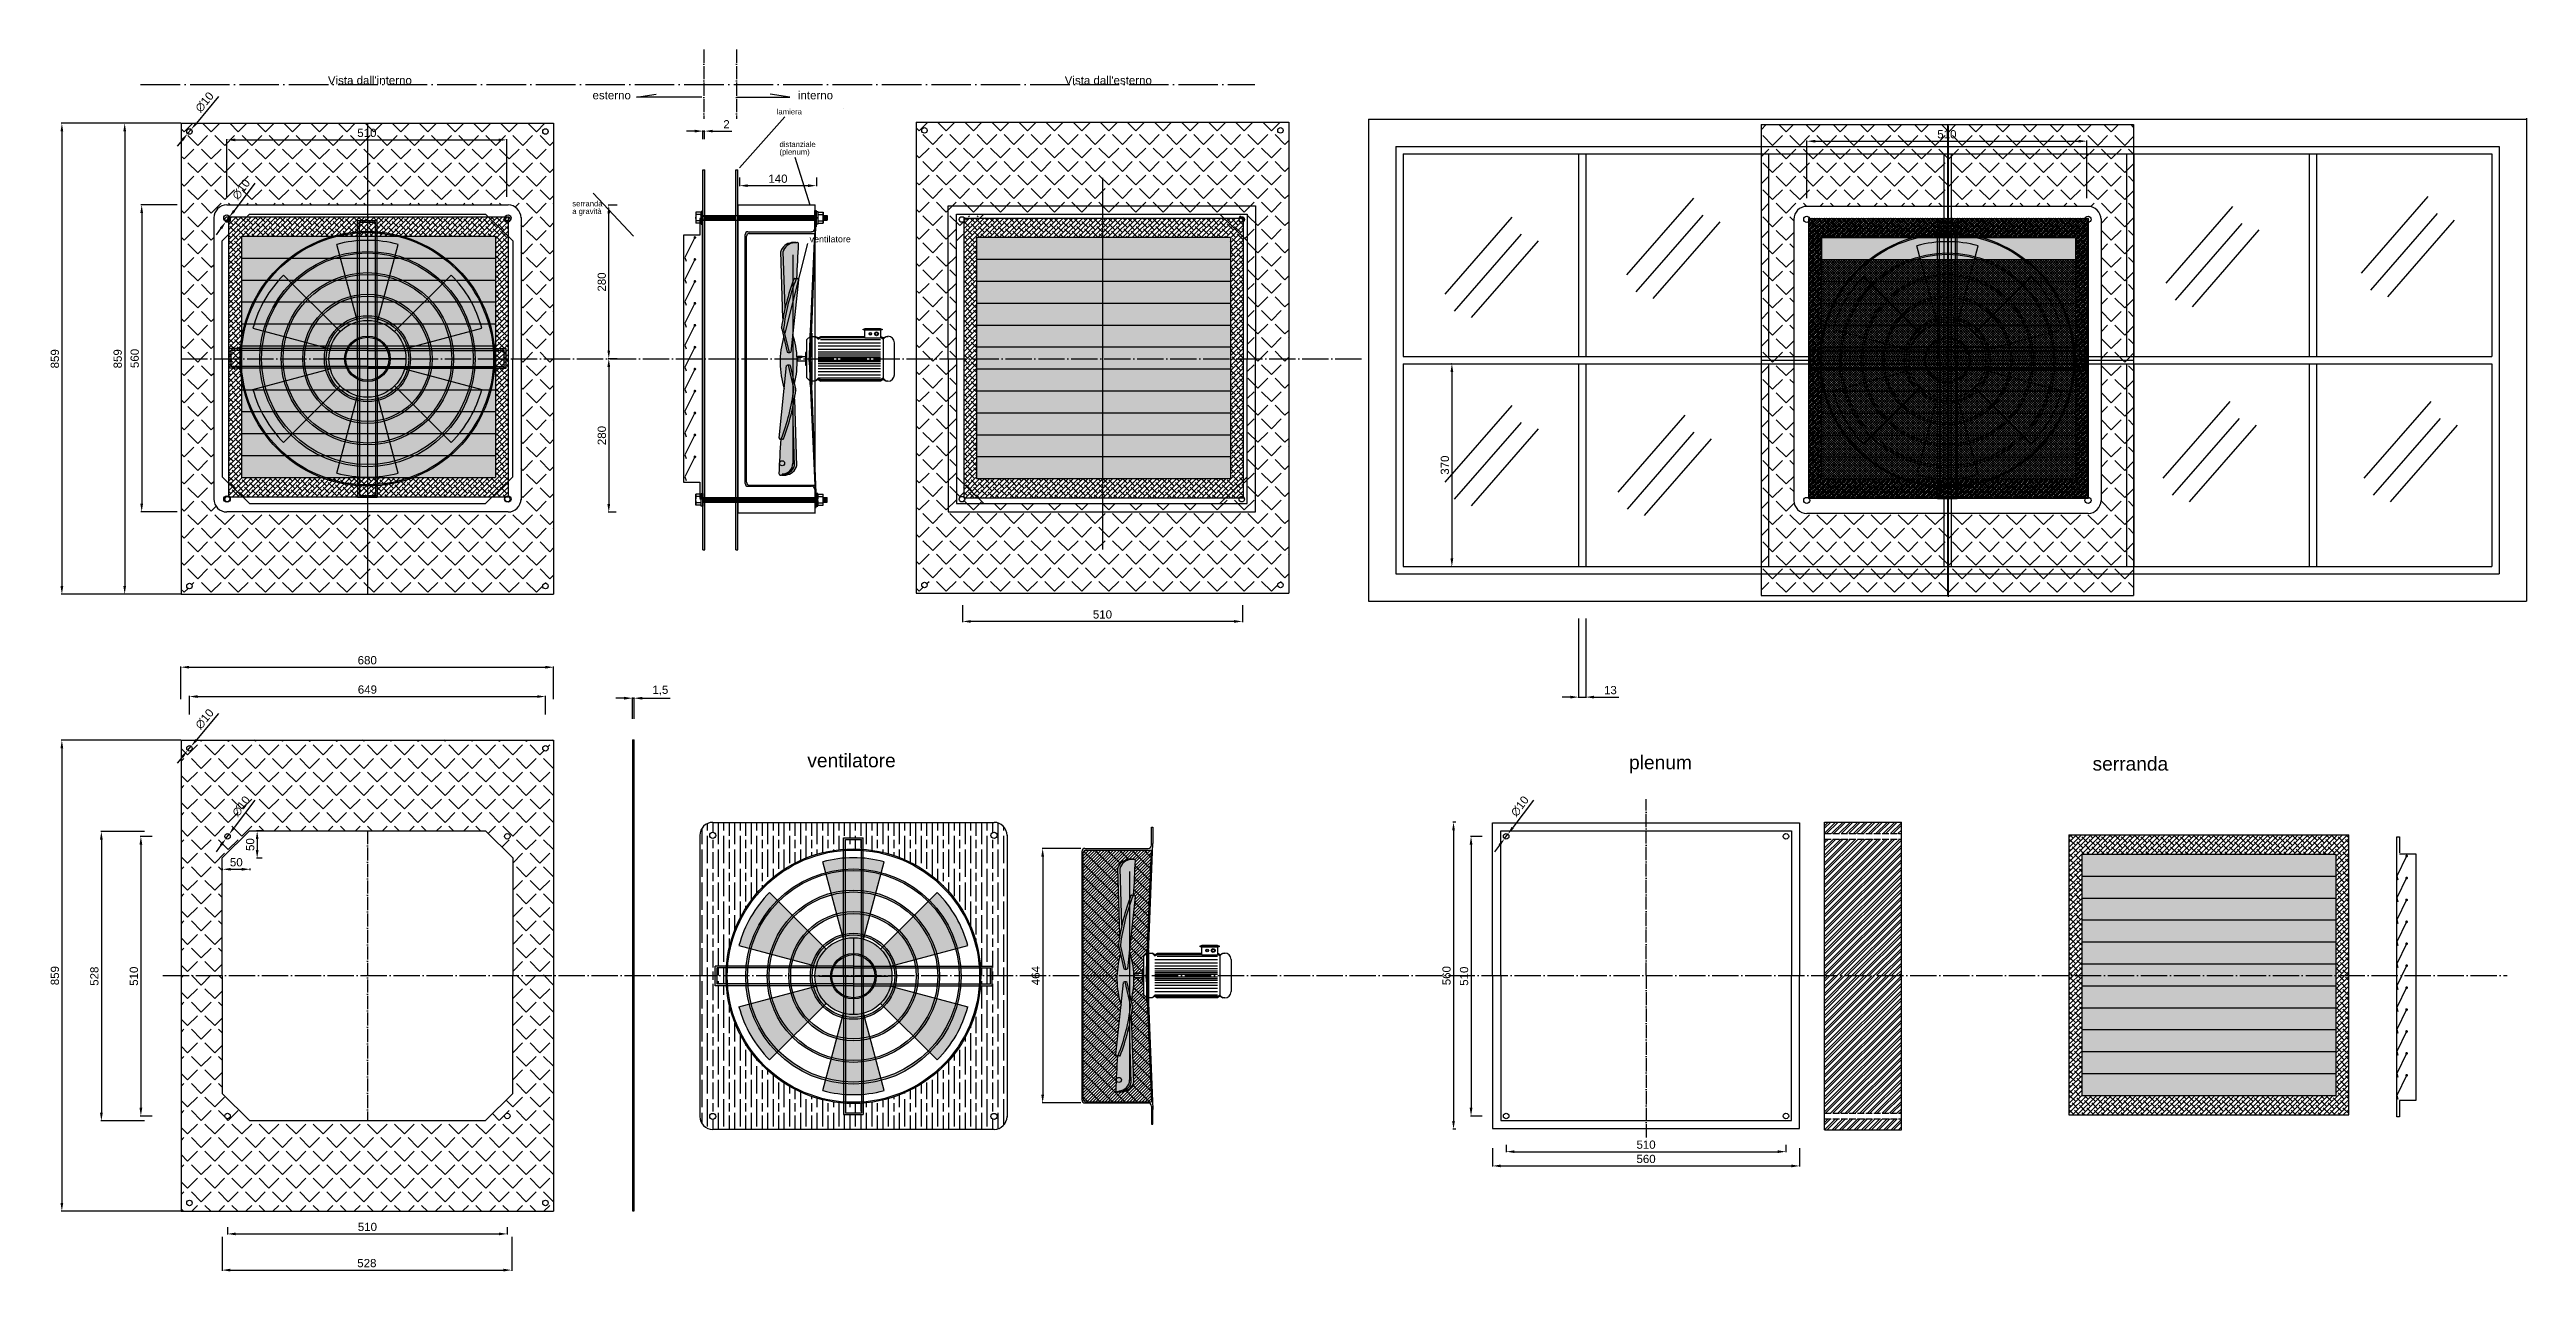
# Model space of a CAD drawing. Header units: millimetres. Extents: x -30 to 4486, y -1164 to 1064.
import ezdxf

# ---------------------------------------------------------------- set-up
doc = ezdxf.new("R2010")
doc.units = ezdxf.units.MM
doc.linetypes.add('ACAD_ISO02W100', pattern=[15, 12, -3])
doc.linetypes.add('ACAD_ISO04W100', pattern=[30, 24, -3, 0, -3])
for name, color, linetype in [('plenum', 94, 'Continuous'), ('serranda', 10, 'Continuous'), ('struttura', 44, 'Continuous'), ('ventilatore', 152, 'Continuous')]:
    doc.layers.add(name, color=color, linetype=linetype)
doc.styles.get("Standard").update_dxf_attribs({"font": 'arial.ttf'})
doc.dimstyles.new('ISO-25', dxfattribs={"dimtxt": 15, "dimasz": 15, "dimexe": 1.25, "dimexo": 0.625, "dimgap": 5, "dimtad": 1, "dimdec": 0, "dimtxsty": 'Standard', "dimcen": 2.5, "dimadec": 0, "dimazin": 0, "dimtfac": 1, "dimtdec": 0, "dimtmove": 0, "dimatfit": 3, "dimfxl": 0, "dimarcsym": 0})
pattern_1 = [(45, (0, 25), (-6.735192, 6.735192), []), (45, (4.49, 25), (-6.735192, 6.735192), [])]
pattern_2 = [(45, (0, 0), (-24.6957, 24.6957), [25.4, -9.525]), (135, (0, 0), (-24.6957, -24.6957), [25.4, -9.525])]
pattern_3 = [(45, (-1340, 0), (-24.6957, 24.6957), [25.4, -9.525]), (135, (-1340, 0), (-24.6957, -24.6957), [25.4, -9.525])]
pattern_4 = [(45, (0, 2), (-24.6957, 24.6957), [25.4, -9.525]), (135, (0, 2), (-24.6957, -24.6957), [25.4, -9.525])]
pattern_5 = [(0, (-640.945, 1230.694), (0, 9.26711), []), (90, (-640.945, 1230.694), (-37.06844, 2e-15), [])]
pattern_6 = [(45, (-1974, 625), (-2.80633, 2.80633), []), (135, (-1974, 625), (-11.22532, -11.22532), [])]
pattern_7 = [(0, (-2000.918, 730.981), (0, 9.26711), []), (90, (-2000.918, 730.98), (-37.06844, 2e-15), [])]

msp = doc.modelspace()

# ---------------------------------------------------------------- texts
for s, height, p in [("Vista dall'interno", 15, (477.9, 1000.4)), ("Vista dall'esterno", 15, (1821.2, 1000.4)), ('esterno', 15, (960.4, 973.2)), ('lamiera', 10, (1296.2, 945.6)), ('interno', 15, (1334.8, 973.2)), ('ventilatore', 25, (1352, -245)), ('serranda', 25, (3695, -251))]:
    msp.add_text(s, height=height).set_placement(p)
at = {"layer": 'plenum'}
for s, height, p in [('distanziale', 10, (1301.2, 886.2)), ('(plenum)', 10, (1301.2, 872.2)), ('plenum', 25, (2850, -248.6))]:
    msp.add_text(s, height=height, dxfattribs=at).set_placement(p)
at = {"layer": 'serranda'}
for s, p in [('serranda', (923.5, 778)), ('a gravità', (923.5, 764))]:
    msp.add_text(s, height=10, dxfattribs=at).set_placement(p)
at = {"layer": 'ventilatore'}
msp.add_text('ventilatore', height=11.675, dxfattribs=at).set_placement((1356.1, 712.4))

# ---------------------------------------------------------------- blocks, each defined once
blk = doc.blocks.new('*D1')
at = {"color": 0, "lineweight": -2}
for p, q in [((1146.6, 915.2), (1131.6, 915.2)), ((1161.6, 900.8), (1161.6, 916.4)), ((1161.6, 915.2), (1164.6, 915.2)), ((1164.6, 900.8), (1164.6, 916.4)), ((1179.6, 915.2), (1214.5, 915.2))]:
    blk.add_line(p, q, dxfattribs=at)
at = {"color": 0}
for points in [[(1146.6, 917.7), (1146.6, 912.7), (1161.6, 915.2)], [(1179.6, 917.7), (1179.6, 912.7), (1164.6, 915.2)]]:
    blk.add_solid(points, dxfattribs=at)
at = {"layer": 'Defpoints', "color": 0}
for p in [(1164.6, 915.2), (1161.6, 900.2), (1164.6, 900.2)]:
    blk.add_point(p, dxfattribs=at)
at = {"color": 0, "insert": (1204.6, 927.7), "char_height": 15, "attachment_point": 5}
blk.add_mtext('2', dxfattribs=at)
blk = doc.blocks.new('*D6')
at = {"layer": 'Defpoints', "color": 0}
for p in [(804, 899.2), (294, 794.6), (804, 794.6)]:
    blk.add_point(p, dxfattribs=at)
at = {"layer": 'serranda', "color": 0, "lineweight": -2}
for p, q in [((294, 795.3), (294, 900.5)), ((309, 899.2), (789, 899.2)), ((804, 795.3), (804, 900.5))]:
    blk.add_line(p, q, dxfattribs=at)
at = {"layer": 'serranda', "color": 0}
for points in [[(309, 901.7), (309, 896.7), (294, 899.2)], [(789, 901.7), (789, 896.7), (804, 899.2)]]:
    blk.add_solid(points, dxfattribs=at)
at = {"layer": 'serranda', "color": 0, "insert": (549, 911.9), "char_height": 15, "attachment_point": 5}
blk.add_mtext('510', dxfattribs=at)
blk = doc.blocks.new('serranda')
at = {"layer": 'serranda'}
h = blk.add_hatch(dxfattribs=at)
h.set_pattern_fill('ANSI38', color=256, scale=2, style=0)
h.set_pattern_definition([(45, (-1890, -500), (-4.490128, 4.490128), []), (135, (-1890, -500), (-13.470384, 4.490128), [15.875, -9.525])])
h.paths.add_polyline_path([(-253, 256.6), (-253, -253.8), (257, -253.8), (257, 256.6)])
h.paths.add_polyline_path([(233.5, 221.6), (233.5, -218.4), (-229.5, -218.4), (-229.5, 221.6)], flags=16)
h = blk.add_hatch(color=256, dxfattribs=at)
h.set_gradient(color1=(250, 17, 5), rotation=270, one_color=1, tint=1)
h.paths.add_polyline_path([(-229.5, 221.6), (-229.5, 181.6), (233.5, 181.6), (233.5, 221.6)])
h = blk.add_hatch(color=256, dxfattribs=at)
h.set_gradient(color1=(250, 17, 5), rotation=270, one_color=1, tint=1)
h.paths.add_polyline_path([(233.5, 181.6), (-229.5, 181.6), (-229.5, 141.6), (233.5, 141.6)])
h = blk.add_hatch(color=256, dxfattribs=at)
h.set_gradient(color1=(250, 17, 5), rotation=270, one_color=1, tint=1)
h.paths.add_polyline_path([(233.5, 141.6), (-229.5, 141.6), (-229.5, 101.6), (233.5, 101.6)])
h = blk.add_hatch(color=256, dxfattribs=at)
h.set_gradient(color1=(250, 17, 5), rotation=270, one_color=1, tint=1)
h.paths.add_polyline_path([(233.5, 101.6), (-229.5, 101.6), (-229.5, 61.6), (233.5, 61.6)])
h = blk.add_hatch(color=256, dxfattribs=at)
h.set_gradient(color1=(250, 17, 5), rotation=270, one_color=1, tint=1)
h.paths.add_polyline_path([(233.5, 61.6), (-229.5, 61.6), (-229.5, 21.6), (233.5, 21.6)])
h = blk.add_hatch(color=256, dxfattribs=at)
h.set_gradient(color1=(250, 17, 5), rotation=270, one_color=1, tint=1)
h.paths.add_polyline_path([(233.5, 21.6), (-229.5, 21.6), (-229.5, -18.4), (233.5, -18.4)])
h = blk.add_hatch(color=256, dxfattribs=at)
h.set_gradient(color1=(250, 17, 5), rotation=270, one_color=1, tint=1)
h.paths.add_polyline_path([(233.5, -18.4), (-229.5, -18.4), (-229.5, -58.4), (233.5, -58.4)])
h = blk.add_hatch(color=256, dxfattribs=at)
h.set_gradient(color1=(250, 17, 5), rotation=270, one_color=1, tint=1)
h.paths.add_polyline_path([(233.5, -58.4), (-229.5, -58.4), (-229.5, -98.4), (233.5, -98.4)])
h = blk.add_hatch(color=256, dxfattribs=at)
h.set_gradient(color1=(250, 17, 5), rotation=270, one_color=1, tint=1)
h.paths.add_polyline_path([(233.5, -98.4), (-229.5, -98.4), (-229.5, -138.4), (233.5, -138.4)])
h = blk.add_hatch(color=256, dxfattribs=at)
h.set_gradient(color1=(250, 17, 5), rotation=270, one_color=1, tint=1)
h.paths.add_polyline_path([(233.5, -138.4), (-229.5, -138.4), (-229.5, -178.4), (233.5, -178.4)])
h = blk.add_hatch(color=256, dxfattribs=at)
h.set_gradient(color1=(250, 17, 5), rotation=270, one_color=1, tint=1)
h.paths.add_polyline_path([(233.5, -178.4), (-229.5, -178.4), (-229.5, -218.4), (233.5, -218.4)])
for p, q in [((-253, 256.6), (-253, -253.8)), ((-253, 256.6), (257, 256.6)), ((257, -253.8), (257, 256.6)), ((-229.5, 221.6), (-229.5, -218.4)), ((-229.5, 221.6), (233.5, 221.6)), ((-229.5, 181.6), (233.5, 181.6)), ((233.5, 221.6), (233.5, -218.4)), ((-229.5, 141.6), (233.5, 141.6)), ((-229.5, 101.6), (233.5, 101.6)), ((-229.5, 61.6), (233.5, 61.6)), ((-229.5, 21.6), (233.5, 21.6)), ((-229.5, -18.4), (233.5, -18.4)), ((-229.5, -58.4), (233.5, -58.4)), ((-229.5, -98.4), (233.5, -98.4)), ((-229.5, -138.4), (233.5, -138.4)), ((-229.5, -178.4), (233.5, -178.4)), ((-229.5, -218.4), (233.5, -218.4)), ((-253, -253.8), (257, -253.8))]:
    blk.add_line(p, q, dxfattribs=at)
blk = doc.blocks.new('*D7')
at = {"layer": 'Defpoints', "color": 0}
for p in [(1635, 51), (2145, 51), (1635, 21)]:
    blk.add_point(p, dxfattribs=at)
at = {"layer": 'plenum', "color": 0, "lineweight": -2}
for p, q in [((1635, 50.4), (1635, 19.8)), ((2145, 50.4), (2145, 19.8)), ((2130, 21), (1650, 21))]:
    blk.add_line(p, q, dxfattribs=at)
at = {"layer": 'plenum', "color": 0}
for points in [[(1650, 23.5), (1650, 18.5), (1635, 21)], [(2130, 23.5), (2130, 18.5), (2145, 21)]]:
    blk.add_solid(points, dxfattribs=at)
at = {"layer": 'plenum', "color": 0, "insert": (1890, 33.7), "char_height": 15, "attachment_point": 5}
blk.add_mtext('510', dxfattribs=at)
blk = doc.blocks.new('*D10')
at = {"layer": 'Defpoints', "color": 0}
for p in [(2535, -345), (2530, -905), (2535, -905)]:
    blk.add_point(p, dxfattribs=at)
at = {"layer": 'plenum', "color": 0, "lineweight": -2}
for p, q in [((2534.4, -345), (2528.8, -345)), ((2530, -360), (2530, -890)), ((2534.4, -905), (2528.8, -905))]:
    blk.add_line(p, q, dxfattribs=at)
at = {"layer": 'plenum', "color": 0}
for points in [[(2527.5, -360), (2532.5, -360), (2530, -345)], [(2527.5, -890), (2532.5, -890), (2530, -905)]]:
    blk.add_solid(points, dxfattribs=at)
at = {"layer": 'plenum', "color": 0, "insert": (2517.3, -625), "char_height": 15, "attachment_point": 5, "rotation": 90}
blk.add_mtext('560', dxfattribs=at)
blk = doc.blocks.new('*D11')
at = {"color": 0, "lineweight": -2}
for p, q in [((1018, -119), (1003, -119)), ((1033, -156.4), (1033, -117.8)), ((1033, -119), (1036, -119)), ((1036, -156.4), (1036, -117.8)), ((1051, -119), (1102, -119))]:
    blk.add_line(p, q, dxfattribs=at)
at = {"color": 0}
for points in [[(1018, -116.5), (1018, -121.5), (1033, -119)], [(1051, -116.5), (1051, -121.5), (1036, -119)]]:
    blk.add_solid(points, dxfattribs=at)
at = {"layer": 'Defpoints', "color": 0}
for p in [(1036, -119), (1033, -157), (1036, -157)]:
    blk.add_point(p, dxfattribs=at)
at = {"color": 0, "insert": (1084, -105), "char_height": 15, "attachment_point": 5}
blk.add_mtext('1,5', dxfattribs=at)
blk = doc.blocks.new('*D12')
at = {"color": 0, "lineweight": -2}
for p, q in [((2758, 26.4), (2758, -118.2)), ((2771, 26.4), (2771, -118.2)), ((2743, -117), (2728, -117)), ((2758, -117), (2771, -117)), ((2786, -117), (2831.1, -117))]:
    blk.add_line(p, q, dxfattribs=at)
at = {"color": 0}
for points in [[(2743, -114.5), (2743, -119.5), (2758, -117)], [(2786, -114.5), (2786, -119.5), (2771, -117)]]:
    blk.add_solid(points, dxfattribs=at)
at = {"layer": 'Defpoints', "color": 0}
for p in [(2758, 27), (2771, 27), (2771, -117)]:
    blk.add_point(p, dxfattribs=at)
at = {"color": 0, "insert": (2816, -104.3), "char_height": 15, "attachment_point": 5}
blk.add_mtext('13', dxfattribs=at)
blk = doc.blocks.new('*D13')
at = {"color": 0, "lineweight": -2}
for p, q in [((2526.4, 491), (2525.8, 491)), ((2527, 476), (2527, 136)), ((2526.4, 121), (2525.8, 121))]:
    blk.add_line(p, q, dxfattribs=at)
at = {"color": 0}
for points in [[(2524.5, 476), (2529.5, 476), (2527, 491)], [(2524.5, 136), (2529.5, 136), (2527, 121)]]:
    blk.add_solid(points, dxfattribs=at)
at = {"layer": 'Defpoints', "color": 0}
for p in [(2527, 491), (2527, 121), (2527, 121)]:
    blk.add_point(p, dxfattribs=at)
at = {"color": 0, "insert": (2514.3, 306), "char_height": 15, "attachment_point": 5, "rotation": 90}
blk.add_mtext('370', dxfattribs=at)
blk = doc.blocks.new('*D14')
at = {"layer": 'Defpoints', "color": 0}
for p in [(203.6, 780.6), (138.5, 220.6), (203.6, 220.6)]:
    blk.add_point(p, dxfattribs=at)
at = {"layer": 'ventilatore', "color": 0, "lineweight": -2}
for p, q in [((203, 780.6), (137.2, 780.6)), ((138.5, 765.6), (138.5, 235.6)), ((203, 220.6), (137.2, 220.6))]:
    blk.add_line(p, q, dxfattribs=at)
at = {"layer": 'ventilatore', "color": 0}
for points in [[(136, 765.6), (141, 765.6), (138.5, 780.6)], [(136, 235.6), (141, 235.6), (138.5, 220.6)]]:
    blk.add_solid(points, dxfattribs=at)
at = {"layer": 'ventilatore', "color": 0, "insert": (125.8, 500.6), "char_height": 15, "attachment_point": 5, "rotation": 90}
blk.add_mtext('560', dxfattribs=at)
blk = doc.blocks.new('ventilatore 45T')
for points in [[(-232.2, 0), (-230, 0, -1), (230, 0), (232.2, 0, 1)], [(18, 252.4), (-18, 252.4), (-18, 0), (-14.6, 0), (-14.6, 0.6), (-14.6, 249.1), (14.6, 249.1), (14.6, 0), (18, 0), (18, 0.6)], [(-251.9, 18.5), (-251.9, -17.4), (0.6, -17.4), (0.6, -14), (0, -14), (-248.5, -14), (-248.5, 15.1), (0.6, 15.1), (0.6, 18.5), (0, 18.5)], [(0.6, 18.5), (0.6, 15.1), (249.6, 15.1), (249.6, -14), (0.6, -14), (0.6, -17.4), (253, -17.4), (253, 18.5)], [(232.2, 0), (230, 0, -1), (-230, 0), (-232.2, 0, 1)], [(-193, 0), (-196.3, 0, 0.000714), (-196.3, -0.6, 1), (196.3, -0.6, 0.000714), (196.3, 0), (193, 0, -1)], [(157.1, 0), (153.7, 0, -1), (-153.7, 0), (-157.1, 0, 1)], [(18, 0), (14.6, 0), (14.6, -249.1), (-14.6, -249.1), (-14.6, 0), (-18, 0), (-18, -252.4), (18, -252.4)]]:
    blk.add_hatch(color=256).paths.add_polyline_path(points)
h = blk.add_hatch(color=256)
h.paths.add_polyline_path([(-196.3, 0), (-193, 0, -1), (193, 0), (196.3, 0, 0.997147)])
h.paths.add_polyline_path([(-117.8, 0), (-114.4, 0, -1), (114.4, 0), (117.8, 0, 1)], flags=16)
h.paths.add_polyline_path([(-78.5, 0), (-75.2, 0, -1), (75.2, 0), (78.5, 0, 1)], flags=16)
h.paths.add_polyline_path([(-41.5, 0), (-39.3, 0, -1), (39.3, 0), (41.5, 0, 1)], flags=0)
h = blk.add_hatch(color=256)
h.set_gradient(color1=(71, 107, 184), one_color=1, tint=1)
h.paths.add_polyline_path([(-18.1, 67.7, -0.131652), (18.1, 67.7), (55.9, 208.6, 0.131652), (-55.9, 208.6)])
h = blk.add_hatch(color=256)
h.set_gradient(color1=(71, 107, 184), one_color=1, tint=1)
h.paths.add_polyline_path([(-152.7, 152.7, 0.131652), (-208.6, 55.9), (-67.7, 18.1, -0.131652), (-49.6, 49.6)])
h = blk.add_hatch(color=256)
h.paths.add_polyline_path([(-157.1, 0), (-153.7, 0, -1), (153.7, 0), (157.1, 0, 1)], flags=17)
h.paths.add_polyline_path([(-117.8, 0), (-114.4, 0, -1), (114.4, 0), (117.8, 0, 1)], flags=16)
h.paths.add_polyline_path([(-78.5, 0), (-75.2, 0, -1), (75.2, 0), (78.5, 0, 1)], flags=16)
h.paths.add_polyline_path([(-41.5, 0), (-39.3, 0, -1), (39.3, 0), (41.5, 0, 1)], flags=0)
h = blk.add_hatch(color=256)
h.set_gradient(color1=(71, 107, 184), one_color=1, tint=1)
h.paths.add_polyline_path([(208.6, 55.9, 0.131652), (152.7, 152.7), (49.6, 49.6, -0.131652), (67.7, 18.1)])
h = blk.add_hatch(color=256)
h.set_gradient(color1=(71, 107, 184), one_color=1, tint=1, name='INVSPHERICAL')
h.paths.add_polyline_path([(70.1, 0, 1), (-70.1, 0, 1)])
h = blk.add_hatch(color=256)
h.set_gradient(color1=(71, 107, 184), one_color=1, tint=1)
h.paths.add_polyline_path([(-49.6, -49.6, -0.131652), (-67.7, -18.1), (-208.6, -55.9, 0.131652), (-152.7, -152.7)])
h = blk.add_hatch(color=256)
h.paths.add_polyline_path([(41.5, 0), (39.3, 0, -1), (-39.3, 0), (-41.5, 0, 1)], flags=16)
h.paths.add_polyline_path([(117.8, 0), (114.4, 0, -1), (-114.4, 0), (-117.8, 0, 1)])
h = blk.add_hatch(color=256)
h.paths.add_polyline_path([(41.5, 0), (39.3, 0, -1), (-39.3, 0), (-41.5, 0, 1)], flags=16)
h.paths.add_polyline_path([(78.5, 0), (75.2, 0, -1), (-75.2, 0), (-78.5, 0, 1)], flags=17)
h = blk.add_hatch(color=256)
h.set_gradient(color1=(71, 107, 184), one_color=1, tint=1)
h.paths.add_polyline_path([(67.7, -18.1, -0.131652), (49.6, -49.6), (152.7, -152.7, 0.131652), (208.6, -55.9)])
h = blk.add_hatch(color=256)
h.set_gradient(color1=(71, 107, 184), one_color=1, tint=1)
h.paths.add_polyline_path([(-55.9, -208.6, 0.131652), (55.9, -208.6), (18.1, -67.7, -0.131652), (-18.1, -67.7)])
for p, q in [((-256.4, 280.6), (256.5, 280.6)), ((-280, 257.6), (-280, -257.6)), ((-18, -0.6), (-18, 252.4)), ((-18, 252.4), (18, 252.4)), ((-14.6, 249.1), (14.6, 249.1)), ((-14.6, -0.6), (-14.6, 249.1)), ((14.6, -0.6), (14.6, 249.1)), ((18, -0.6), (18, 252.4)), ((280, 257.6), (280, -257.6)), ((-18.1, 67.7), (-55.9, 208.6)), ((18.1, 67.7), (55.9, 208.6)), ((-49.6, 49.6), (-152.7, 152.7)), ((49.6, 49.6), (152.7, 152.7)), ((-208.6, 55.9), (-67.7, 18.1)), ((0, 70.1), (0, -70.1)), ((67.7, 18.1), (208.6, 55.9)), ((1.1, 18.5), (-251.9, 18.5)), ((-251.9, -17.4), (-251.9, 18.5)), ((1.1, 15.1), (-248.5, 15.1)), ((-248.5, -14), (-248.5, 15.1)), ((70.1, 0), (-70.1, 0)), ((-18, 0.6), (-18, -252.4)), ((-14.6, 0.6), (-14.6, -249.1)), ((0, 18.5), (253, 18.5)), ((0, 15.1), (249.6, 15.1)), ((14.6, 0.6), (14.6, -249.1)), ((18, 0.6), (18, -252.4)), ((249.6, -14), (249.6, 15.1)), ((253, -17.4), (253, 18.5)), ((1.1, -17.4), (-251.9, -17.4)), ((1.1, -14), (-248.5, -14)), ((-208.6, -55.9), (-67.7, -18.1)), ((0, -14), (249.6, -14)), ((0, -17.4), (253, -17.4)), ((67.7, -18.1), (208.6, -55.9)), ((-152.7, -152.7), (-49.6, -49.6)), ((-55.9, -208.6), (-18.1, -67.7)), ((55.9, -208.6), (18.1, -67.7)), ((152.7, -152.7), (49.6, -49.6)), ((-18, -252.4), (18, -252.4)), ((-14.6, -249.1), (14.6, -249.1)), ((256.5, -279.4), (-256.4, -279.4))]:
    blk.add_line(p, q)
for centre, radius in [((-256.4, 256.9), 5.61), ((0, 0), 232.2), ((0, 0), 230), ((256.4, 256.9), 5.61), ((0, -0.6), 196.3), ((0, 0), 193), ((0, 0), 157.1), ((0, 0), 153.7), ((0, 0), 117.8), ((0, 0), 114.4), ((0, 0), 78.5), ((0, 0), 75.2), ((0, 0), 70.1), ((0, 0), 41.5), ((0, 0), 39.3), ((-256.4, -255.8), 5.61), ((256.4, -255.8), 5.61)]:
    blk.add_circle(centre, radius)
for centre, radius, start, end in [((-256.4, 256.9), 23.6, 90, 180), ((256.4, 256.9), 23.6, 0, 90), ((0, 0), 216, 75, 105), ((0, 0), 216, 135, 165), ((0, 0), 216, 15, 45), ((0, 0), 216, 195, 225), ((0, 0), 216, 315, 345), ((0, 0), 216, 255, 285), ((-256.4, -255.8), 23.6, 180, 270), ((256.4, -255.8), 23.6, 270, 0)]:
    blk.add_arc(centre, radius, start, end)
at = {"layer": 'ventilatore'}
for p, q in [((0, 62.5), (0, -62.5)), ((-62.5, 0), (62.5, 0))]:
    blk.add_line(p, q, dxfattribs=at)
blk.add_circle((0, 0), 230, dxfattribs=at)
blk.add_circle((0, 0), 230, dxfattribs=at)
blk = doc.blocks.new('*D16')
at = {"layer": 'Defpoints', "color": 0}
for p in [(168.5, 929.5), (107.5, 70.5), (168.5, 70.5)]:
    blk.add_point(p, dxfattribs=at)
at = {"layer": 'ventilatore', "color": 0, "lineweight": -2}
for p, q in [((167.9, 929.5), (106.2, 929.5)), ((107.5, 914.5), (107.5, 85.5)), ((167.9, 70.5), (106.2, 70.5))]:
    blk.add_line(p, q, dxfattribs=at)
at = {"layer": 'ventilatore', "color": 0}
for points in [[(105, 914.5), (110, 914.5), (107.5, 929.5)], [(105, 85.5), (110, 85.5), (107.5, 70.5)]]:
    blk.add_solid(points, dxfattribs=at)
at = {"layer": 'ventilatore', "color": 0, "insert": (94.8, 500), "char_height": 15, "attachment_point": 5, "rotation": 90}
blk.add_mtext('859', dxfattribs=at)
blk = doc.blocks.new('*D17')
at = {"color": 0, "lineweight": -2}
for p, q in [((1228.4, 830.4), (1228.4, 814.5)), ((1353.4, 815.7), (1243.4, 815.7)), ((1368.4, 830.4), (1368.4, 814.5))]:
    blk.add_line(p, q, dxfattribs=at)
at = {"color": 0}
for points in [[(1243.4, 818.2), (1243.4, 813.2), (1228.4, 815.7)], [(1353.4, 818.2), (1353.4, 813.2), (1368.4, 815.7)]]:
    blk.add_solid(points, dxfattribs=at)
at = {"layer": 'Defpoints', "color": 0}
for p in [(1228.4, 831), (1228.4, 815.7), (1368.4, 831)]:
    blk.add_point(p, dxfattribs=at)
at = {"color": 0, "insert": (1298.4, 828.4), "char_height": 15, "attachment_point": 5}
blk.add_mtext('140', dxfattribs=at)
blk = doc.blocks.new('*D18')
at = {"color": 0, "lineweight": -2}
for p, q in [((1005.4, 780), (988.7, 780)), ((990, 515), (990, 765)), ((1005.4, 500), (988.7, 500))]:
    blk.add_line(p, q, dxfattribs=at)
at = {"color": 0}
for points in [[(987.5, 765), (992.5, 765), (990, 780)], [(987.5, 515), (992.5, 515), (990, 500)]]:
    blk.add_solid(points, dxfattribs=at)
at = {"layer": 'Defpoints', "color": 0}
for p in [(990, 780), (1006, 780), (1006, 500)]:
    blk.add_point(p, dxfattribs=at)
at = {"color": 0, "insert": (977.3, 640), "char_height": 15, "attachment_point": 5, "rotation": 90}
blk.add_mtext('280', dxfattribs=at)
blk = doc.blocks.new('*D19')
at = {"color": 0, "lineweight": -2}
for p, q in [((1003.4, 500), (988.8, 500)), ((990, 485), (990, 235)), ((1003.4, 220), (988.8, 220))]:
    blk.add_line(p, q, dxfattribs=at)
at = {"color": 0}
for points in [[(987.5, 485), (992.5, 485), (990, 500)], [(987.5, 235), (992.5, 235), (990, 220)]]:
    blk.add_solid(points, dxfattribs=at)
at = {"layer": 'Defpoints', "color": 0}
for p in [(1004, 500), (990, 220), (1004, 220)]:
    blk.add_point(p, dxfattribs=at)
at = {"color": 0, "insert": (977.3, 360), "char_height": 15, "attachment_point": 5, "rotation": 90}
blk.add_mtext('280', dxfattribs=at)
blk = doc.blocks.new('*D20')
at = {"layer": 'Defpoints', "color": 0}
for p in [(3684.4, 896.8), (3174.4, 792.2), (3684.4, 792.2)]:
    blk.add_point(p, dxfattribs=at)
at = {"layer": 'serranda', "color": 0, "lineweight": -2}
for p, q in [((3174.4, 792.8), (3174.4, 898)), ((3189.4, 896.8), (3669.4, 896.8)), ((3684.4, 792.8), (3684.4, 898))]:
    blk.add_line(p, q, dxfattribs=at)
at = {"layer": 'serranda', "color": 0}
for points in [[(3189.4, 899.3), (3189.4, 894.3), (3174.4, 896.8)], [(3669.4, 899.3), (3669.4, 894.3), (3684.4, 896.8)]]:
    blk.add_solid(points, dxfattribs=at)
at = {"layer": 'serranda', "color": 0, "insert": (3429.4, 909.4), "char_height": 15, "attachment_point": 5}
blk.add_mtext('510', dxfattribs=at)
blk = doc.blocks.new('*D21')
at = {"color": 0, "lineweight": -2}
for p, q in [((209.9, -195.5), (-8.3, -195.5)), ((-7, -210.5), (-7, -1039.5)), ((209.9, -1054.5), (-8.3, -1054.5))]:
    blk.add_line(p, q, dxfattribs=at)
at = {"color": 0}
for points in [[(-9.5, -210.5), (-4.5, -210.5), (-7, -195.5)], [(-9.5, -1039.5), (-4.5, -1039.5), (-7, -1054.5)]]:
    blk.add_solid(points, dxfattribs=at)
at = {"layer": 'Defpoints', "color": 0}
for p in [(210.5, -195.5), (-7, -1054.5), (210.5, -1054.5)]:
    blk.add_point(p, dxfattribs=at)
at = {"color": 0, "insert": (-19.7, -625), "char_height": 15, "attachment_point": 5, "rotation": 90}
blk.add_mtext('859', dxfattribs=at)
blk = doc.blocks.new('*D22')
at = {"color": 0, "lineweight": -2}
for p, q in [((209.9, -120.9), (209.9, -61.2)), ((224.9, -62.5), (874.5, -62.5)), ((889.5, -120.9), (889.5, -61.2))]:
    blk.add_line(p, q, dxfattribs=at)
at = {"color": 0}
for points in [[(224.9, -60), (224.9, -65), (209.9, -62.5)], [(874.5, -60), (874.5, -65), (889.5, -62.5)]]:
    blk.add_solid(points, dxfattribs=at)
at = {"layer": 'Defpoints', "color": 0}
for p in [(889.5, -62.5), (209.9, -121.5), (889.5, -121.5)]:
    blk.add_point(p, dxfattribs=at)
at = {"color": 0, "insert": (549.7, -49.8), "char_height": 15, "attachment_point": 5}
blk.add_mtext('680', dxfattribs=at)
blk = doc.blocks.new('*D23')
at = {"color": 0, "lineweight": -2}
for p, q in [((278.4, -146.8), (238.3, -195.1)), ((222.3, -214.3), (228.7, -206.7)), ((212.7, -225.9), (203.1, -237.4))]:
    blk.add_line(p, q, dxfattribs=at)
at = {"color": 0}
for points in [[(210.8, -224.3), (214.6, -227.5), (222.3, -214.3)], [(236.4, -193.5), (240.2, -196.7), (228.7, -206.7)]]:
    blk.add_solid(points, dxfattribs=at)
at = {"layer": 'Defpoints', "color": 0}
for p in [(222.3, -214.3), (228.7, -206.7)]:
    blk.add_point(p, dxfattribs=at)
at = {"color": 0, "insert": (253.1, -156.9), "char_height": 15, "attachment_point": 5, "rotation": 50.2812}
blk.add_mtext('∅10', dxfattribs=at)
blk = doc.blocks.new('*D24')
at = {"layer": 'Defpoints', "color": 0}
for p in [(2601, -939), (3161, -939), (3161, -972)]:
    blk.add_point(p, dxfattribs=at)
at = {"layer": 'plenum', "color": 0, "lineweight": -2}
for p, q in [((2601, -939.6), (2601, -973.2)), ((3161, -939.6), (3161, -973.2)), ((2616, -972), (3146, -972))]:
    blk.add_line(p, q, dxfattribs=at)
at = {"layer": 'plenum', "color": 0}
for points in [[(2616, -969.5), (2616, -974.5), (2601, -972)], [(3146, -969.5), (3146, -974.5), (3161, -972)]]:
    blk.add_solid(points, dxfattribs=at)
at = {"layer": 'plenum', "color": 0, "insert": (2881, -959.3), "char_height": 15, "attachment_point": 5}
blk.add_mtext('560', dxfattribs=at)
blk = doc.blocks.new('*D25')
at = {"layer": 'Defpoints', "color": 0}
for p in [(2623, -375), (2629, -367)]:
    blk.add_point(p, dxfattribs=at)
at = {"layer": 'plenum', "color": 0, "lineweight": -2}
for p, q in [((2675.7, -304.8), (2638, -355)), ((2614, -387), (2605, -399)), ((2623, -375), (2629, -367))]:
    blk.add_line(p, q, dxfattribs=at)
at = {"layer": 'plenum', "color": 0}
for points in [[(2636, -353.5), (2640, -356.5), (2629, -367)], [(2612, -385.5), (2616, -388.5), (2623, -375)]]:
    blk.add_solid(points, dxfattribs=at)
at = {"layer": 'plenum', "color": 0, "insert": (2650.9, -316.1), "char_height": 15, "attachment_point": 5, "rotation": 53.1301}
blk.add_mtext('∅10', dxfattribs=at)
blk = doc.blocks.new('*D26')
at = {"layer": 'Defpoints', "color": 0}
for p in [(2626, -933), (3136, -933), (3136, -946)]:
    blk.add_point(p, dxfattribs=at)
at = {"layer": 'plenum', "color": 0, "lineweight": -2}
for p, q in [((2626, -933.6), (2626, -947.2)), ((2641, -946), (3121, -946)), ((3136, -933.6), (3136, -947.2))]:
    blk.add_line(p, q, dxfattribs=at)
at = {"layer": 'plenum', "color": 0}
for points in [[(2641, -943.5), (2641, -948.5), (2626, -946)], [(3121, -943.5), (3121, -948.5), (3136, -946)]]:
    blk.add_solid(points, dxfattribs=at)
at = {"layer": 'plenum', "color": 0, "insert": (2881, -933.3), "char_height": 15, "attachment_point": 5}
blk.add_mtext('510', dxfattribs=at)
blk = doc.blocks.new('*D27')
at = {"layer": 'Defpoints', "color": 0}
for p in [(2583, -371), (2562, -881), (2583, -881)]:
    blk.add_point(p, dxfattribs=at)
at = {"layer": 'plenum', "color": 0, "lineweight": -2}
for p, q in [((2582.4, -371), (2560.8, -371)), ((2562, -386), (2562, -866)), ((2582.4, -881), (2560.8, -881))]:
    blk.add_line(p, q, dxfattribs=at)
at = {"layer": 'plenum', "color": 0}
for points in [[(2559.5, -386), (2564.5, -386), (2562, -371)], [(2559.5, -866), (2564.5, -866), (2562, -881)]]:
    blk.add_solid(points, dxfattribs=at)
at = {"layer": 'plenum', "color": 0, "insert": (2549.3, -626), "char_height": 15, "attachment_point": 5, "rotation": 90}
blk.add_mtext('510', dxfattribs=at)
blk = doc.blocks.new('*D28')
at = {"color": 0, "lineweight": -2}
for p, q in [((344.7, -304.8), (307, -355)), ((283, -387), (274, -399)), ((292, -375), (298, -367))]:
    blk.add_line(p, q, dxfattribs=at)
at = {"color": 0}
for points in [[(305, -353.5), (309, -356.5), (298, -367)], [(281, -385.5), (285, -388.5), (292, -375)]]:
    blk.add_solid(points, dxfattribs=at)
at = {"layer": 'Defpoints', "color": 0}
for p in [(292, -375), (298, -367)]:
    blk.add_point(p, dxfattribs=at)
at = {"color": 0, "insert": (319.9, -316.1), "char_height": 15, "attachment_point": 5, "rotation": 53.1301}
blk.add_mtext('∅10', dxfattribs=at)
blk = doc.blocks.new('*D29')
at = {"color": 0, "lineweight": -2}
for p, q in [((295, -1083.6), (295, -1097.2)), ((805, -1083.6), (805, -1097.2)), ((310, -1096), (790, -1096))]:
    blk.add_line(p, q, dxfattribs=at)
at = {"color": 0}
for points in [[(310, -1093.5), (310, -1098.5), (295, -1096)], [(790, -1093.5), (790, -1098.5), (805, -1096)]]:
    blk.add_solid(points, dxfattribs=at)
at = {"layer": 'Defpoints', "color": 0}
for p in [(295, -1083), (805, -1083), (805, -1096)]:
    blk.add_point(p, dxfattribs=at)
at = {"color": 0, "insert": (550, -1083.3), "char_height": 15, "attachment_point": 5}
blk.add_mtext('510', dxfattribs=at)
blk = doc.blocks.new('*D30')
at = {"color": 0, "lineweight": -2}
for p, q in [((157.4, -371), (135.7, -371)), ((137, -386), (137, -866)), ((157.4, -881), (135.7, -881))]:
    blk.add_line(p, q, dxfattribs=at)
at = {"color": 0}
for points in [[(134.5, -386), (139.5, -386), (137, -371)], [(134.5, -866), (139.5, -866), (137, -881)]]:
    blk.add_solid(points, dxfattribs=at)
at = {"layer": 'Defpoints', "color": 0}
for p in [(158, -371), (137, -881), (158, -881)]:
    blk.add_point(p, dxfattribs=at)
at = {"color": 0, "insert": (124.3, -626), "char_height": 15, "attachment_point": 5, "rotation": 90}
blk.add_mtext('510', dxfattribs=at)
blk = doc.blocks.new('*D31')
at = {"color": 0, "lineweight": -2}
for p, q in [((143.4, -362), (63.8, -362)), ((65, -377), (65, -875)), ((143.4, -890), (63.8, -890))]:
    blk.add_line(p, q, dxfattribs=at)
at = {"color": 0}
for points in [[(62.5, -377), (67.5, -377), (65, -362)], [(62.5, -875), (67.5, -875), (65, -890)]]:
    blk.add_solid(points, dxfattribs=at)
at = {"layer": 'Defpoints', "color": 0}
for p in [(144, -362), (65, -890), (144, -890)]:
    blk.add_point(p, dxfattribs=at)
at = {"color": 0, "insert": (52.3, -626), "char_height": 15, "attachment_point": 5, "rotation": 90}
blk.add_mtext('528', dxfattribs=at)
blk = doc.blocks.new('*D32')
at = {"color": 0, "lineweight": -2}
for p, q in [((285, -1101.6), (285, -1163.2)), ((813, -1101.6), (813, -1163.2)), ((300, -1162), (798, -1162))]:
    blk.add_line(p, q, dxfattribs=at)
at = {"color": 0}
for points in [[(300, -1159.5), (300, -1164.5), (285, -1162)], [(798, -1159.5), (798, -1164.5), (813, -1162)]]:
    blk.add_solid(points, dxfattribs=at)
at = {"layer": 'Defpoints', "color": 0}
for p in [(285, -1101), (813, -1101), (813, -1162)]:
    blk.add_point(p, dxfattribs=at)
at = {"color": 0, "insert": (549, -1149.3), "char_height": 15, "attachment_point": 5}
blk.add_mtext('528', dxfattribs=at)
blk = doc.blocks.new('*D33')
at = {"color": 0, "lineweight": -2}
for p, q in [((225.5, -148.9), (225.5, -114.8)), ((240.5, -116), (859.5, -116)), ((874.5, -148.9), (874.5, -114.8))]:
    blk.add_line(p, q, dxfattribs=at)
at = {"color": 0}
for points in [[(240.5, -113.5), (240.5, -118.5), (225.5, -116)], [(859.5, -113.5), (859.5, -118.5), (874.5, -116)]]:
    blk.add_solid(points, dxfattribs=at)
at = {"layer": 'Defpoints', "color": 0}
for p in [(874.5, -116), (225.5, -149.5), (874.5, -149.5)]:
    blk.add_point(p, dxfattribs=at)
at = {"color": 0, "insert": (550, -103.3), "char_height": 15, "attachment_point": 5}
blk.add_mtext('649', dxfattribs=at)
blk = doc.blocks.new('*D34')
at = {"color": 0, "lineweight": -2}
for p, q in [((209.9, 929.5), (-8.3, 929.5)), ((-7, 914.5), (-7, 85.5)), ((209.9, 70.5), (-8.3, 70.5))]:
    blk.add_line(p, q, dxfattribs=at)
at = {"color": 0}
for points in [[(-9.5, 914.5), (-4.5, 914.5), (-7, 929.5)], [(-9.5, 85.5), (-4.5, 85.5), (-7, 70.5)]]:
    blk.add_solid(points, dxfattribs=at)
at = {"layer": 'Defpoints', "color": 0}
for p in [(210.5, 929.5), (-7, 70.5), (210.5, 70.5)]:
    blk.add_point(p, dxfattribs=at)
at = {"color": 0, "insert": (-19.7, 500), "char_height": 15, "attachment_point": 5, "rotation": 90}
blk.add_mtext('859', dxfattribs=at)
blk = doc.blocks.new('*D35')
at = {"color": 0, "lineweight": -2}
for p, q in [((278.4, 978.2), (238.3, 929.9)), ((222.3, 910.7), (228.7, 918.3)), ((212.7, 899.1), (203.1, 887.6))]:
    blk.add_line(p, q, dxfattribs=at)
at = {"color": 0}
for points in [[(210.8, 900.7), (214.6, 897.5), (222.3, 910.7)], [(236.4, 931.5), (240.2, 928.3), (228.7, 918.3)]]:
    blk.add_solid(points, dxfattribs=at)
at = {"layer": 'Defpoints', "color": 0}
for p in [(222.3, 910.7), (228.7, 918.3)]:
    blk.add_point(p, dxfattribs=at)
at = {"color": 0, "insert": (253.1, 968.1), "char_height": 15, "attachment_point": 5, "rotation": 50.2812}
blk.add_mtext('∅10', dxfattribs=at)
blk = doc.blocks.new('*D36')
at = {"color": 0, "lineweight": -2}
for p, q in [((344.7, 820.2), (307, 770)), ((283, 738), (274, 726)), ((292, 750), (298, 758))]:
    blk.add_line(p, q, dxfattribs=at)
at = {"color": 0}
for points in [[(305, 771.5), (309, 768.5), (298, 758)], [(281, 739.5), (285, 736.5), (292, 750)]]:
    blk.add_solid(points, dxfattribs=at)
at = {"layer": 'Defpoints', "color": 0}
for p in [(292, 750), (298, 758)]:
    blk.add_point(p, dxfattribs=at)
at = {"color": 0, "insert": (319.9, 808.9), "char_height": 15, "attachment_point": 5, "rotation": 53.1301}
blk.add_mtext('∅10', dxfattribs=at)
blk = doc.blocks.new('distanziale')
at = {"layer": 'plenum'}
for p, q in [((-280, 0), (-280, 279)), ((-280, 279), (280, 279)), ((280, 279), (280, 0)), ((-265, 264), (265, 264)), ((-265, 0), (-265, 264)), ((265, 264), (265, 0)), ((-280, 0), (-280, -279)), ((-265, 0), (-265, -264)), ((265, -264), (265, 0)), ((280, -279), (280, 0)), ((-265, -264), (265, -264)), ((-280, -279), (280, -279))]:
    blk.add_line(p, q, dxfattribs=at)
for centre in [(-255, 254), (255, 254), (-255, -256), (255, -256)]:
    blk.add_circle(centre, 5, dxfattribs=at)
blk = doc.blocks.new('MOTORE')
for p, q in [((7.4, 35), (7.4, 40)), ((7.4, 40), (9.9, 40)), ((9.9, 40), (9.9, -40)), ((90.4, 46.5), (119.9, 46.5)), ((90.4, 45), (90.4, 46.5)), ((92.9, 45), (90.4, 45)), ((92.9, 47.5), (117.4, 47.5)), ((92.9, 46.5), (92.9, 47.5)), ((92.9, 45), (117.4, 45)), ((92.9, 42.5), (92.9, 45)), ((92.9, 32.5), (92.9, 42.5)), ((117.4, 47.5), (117.4, 46.5)), ((117.4, 45), (117.4, 32.5)), ((119.9, 45), (117.4, 45)), ((119.9, 46.5), (119.9, 45)), ((-12.6, 3), (-12.6, -3)), ((-11.6, 3), (-12.6, 3)), ((-5.1, 3.5), (-11.6, 3.5)), ((-11.6, 3.5), (-11.6, 2.5)), ((-11.6, 2.5), (-5.1, 2.5)), ((-5.1, 2.5), (-5.1, 3.5)), ((-0.1, 3), (-5.1, 3)), ((-0.1, 10), (-0.1, -10)), ((2.4, 10), (-0.1, 10)), ((2.4, 30), (7.4, 35)), ((2.4, -30), (2.4, 30)), ((7.4, -40), (7.4, 35)), ((9.9, 35), (15.4, 35)), ((19.9, 32.5), (15.4, 35)), ((15.4, 35), (19.9, 30.5)), ((19.9, 32.5), (15.4, 35)), ((19.9, 32.5), (23.9, 35)), ((19.9, 30.5), (23.9, 33)), ((19.9, 25), (117.4, 25)), ((19.9, 20), (117.4, 20)), ((19.9, 15), (117.4, 15)), ((19.9, 11), (117.4, 11)), ((19.9, 7.5), (117.4, 7.5)), ((19.9, 4.5), (117.4, 4.5)), ((19.9, 2), (117.4, 2)), ((23.4, 30), (117.4, 30)), ((23.9, 35), (92.9, 35)), ((23.9, 33), (92.9, 33)), ((92.9, 32.5), (117.4, 32.5)), ((121.4, 32.5), (117.4, 35)), ((121.4, 30.5), (117.4, 33)), ((121.4, 32.5), (125.9, 35)), ((125.9, 35), (121.4, 30.5)), ((121.4, 30.5), (121.4, -30.5)), ((125.9, 35), (129.3, 35)), ((138.8, 25), (138.8, -25)), ((-12.6, -3), (-0.1, -3)), ((-0.1, -10), (2.4, -10)), ((7.4, -35), (2.4, -30)), ((15.4, -35), (9.9, -35)), ((15.4, -35), (19.9, -30.5)), ((19.9, -32.5), (15.4, -35)), ((19.9, -2), (117.4, -2)), ((19.9, -4.5), (117.4, -4.5)), ((19.9, -7.5), (117.4, -7.5)), ((19.9, -11), (117.4, -11)), ((19.9, -15), (117.4, -15)), ((19.9, -20), (117.4, -20)), ((19.9, -25), (117.4, -25)), ((19.9, -30), (117.4, -30)), ((19.9, -30.5), (23.9, -33)), ((19.9, -32.5), (23.9, -35)), ((117.4, -33), (23.9, -33)), ((117.4, -35), (23.9, -35)), ((121.4, -30.5), (117.4, -33)), ((121.4, -32.5), (117.4, -35)), ((125.9, -35), (121.4, -30.5)), ((121.4, -32.5), (125.9, -35)), ((128.8, -35), (126.4, -35)), ((9.9, -40), (7.4, -40))]:
    blk.add_line(p, q)
for centre, radius in [((101.4, 39), 2), ((101.4, 39), 1.5), ((110.9, 39), 3), ((110.9, 39), 2)]:
    blk.add_circle(centre, radius)
for centre, start, end in [((128.6, 24.8), 1.3972, 88.6028), ((128.6, -24.8), 271.3972, 358.6028)]:
    blk.add_arc(centre, 10.3, start, end)
blk = doc.blocks.new('ventilatore_lat')
h = blk.add_hatch()
h.set_pattern_fill('GRATE', color=256, scale=5, angle=45, style=0)
h.set_pattern_definition(pattern_6)
h.paths.add_polyline_path([(-52.3, 73.7), (-56.2, 195.9, -0.128335), (-55.6, 198.6, -0.274575), (-33.2, 212.5), (-27.3, 212.5, -0.430251), (-24, 209.1, -0.004757), (-27.2, 146.7), (-26.6, 146.7, -0.208523), (-25, 146.1, -0.037431), (-24.7, 145.8, -0.188915), (-24.3, 144.2), (-34.4, 47.7), (-34.4, 44.7, -0.070727), (-26.6, 0), (-26.2, 0), (-26.2, 3.8), (-25, 3.8), (-25, 4.3), (-17.4, 4.3), (-17.4, 3.8), (-11.6, 3.8), (-11.6, 11.9), (-8.7, 11.9), (-8.7, 35.3), (-2.8, 41.1), (-2.8, 47), (-2.3, 47), (5.4, 228.8), (-113.9, 228.8, 0.414214), (-118.9, 223.8), (-118.9, 0), (-57.5, 0, -0.062796), (-51.2, 39.5), (-54.8, 55.1, -0.090428), (-54.9, 57.1, -0.010929)])
h = blk.add_hatch(color=256)
h.set_gradient(color1=(48, 83, 207), color2=(218, 224, 246), rotation=180, one_color=1, tint=0.91)
h.paths.add_polyline_path([(-52.3, 73.7, -0.012049), (-48.7, 91.9), (-51.8, 196, -0.127434), (-51.2, 198.6, -0.275847), (-28.9, 212.5), (-33.2, 212.5, 0.274575), (-55.6, 198.6, 0.128335), (-56.2, 195.9)])
h = blk.add_hatch(color=256)
h.set_gradient(color1=(48, 83, 207), one_color=1, tint=1)
h.paths.add_polyline_path([(-48.7, 91.9, -0.037063), (-32, 146.3, -0.155887), (-30.8, 146.7), (-27.2, 146.7, 0.004757), (-24, 209.1, 0.426603), (-27.3, 212.5), (-28.9, 212.5, 0.275847), (-51.2, 198.6, 0.127434), (-51.8, 196)])
h = blk.add_hatch(color=256)
h.set_gradient(color1=(48, 83, 207), rotation=180, one_color=1, tint=1)
h.paths.add_polyline_path([(-54.9, 57.1, 0.090428), (-54.8, 55.1), (-44.9, 12.6, 0.167658), (-41.3, 11.5), (-51.2, 53.8, -0.088078), (-51.3, 55.6, -0.064177), (-28.2, 146, -0.211019), (-26.6, 146.7), (-30.8, 146.7, 0.155887), (-32, 146.3, 0.060095)])
h = blk.add_hatch(color=256)
h.set_gradient(color1=(48, 83, 207), one_color=1, tint=1)
h.paths.add_polyline_path([(-51.2, 53.8), (-41.3, 11.5, 0.148294), (-38.1, 12.6), (-24.3, 144.2, 0.188905), (-24.7, 145.8, 0.037437), (-25, 146.1, 0.438852), (-28.2, 146, 0.064177), (-51.3, 55.6, 0.088078)])
h = blk.add_hatch(color=256)
h.set_gradient(color1=(48, 83, 207), color2=(218, 224, 246), rotation=180, one_color=1, tint=0.91)
h.paths.add_polyline_path([(-50, -53.7), (-45.7, -12.2, -0.324008), (-38.9, -12.2), (-31.3, -44.6, 0.142426), (-34.7, 45.5), (-38.1, 12.6, -0.324008), (-44.9, 12.6), (-51.2, 39.5, 0.148964)])
h = blk.add_hatch()
h.set_pattern_fill('GRATE', color=256, scale=11.6751, style=0)
h.set_pattern_definition(pattern_7)
h.paths.add_polyline_path([(0.1, 48), (-2.4, 48), (-2.8, 36.2), (-2.8, -44), (-2.8, -45.4), (0.1, -45.4)], flags=17)
h = blk.add_hatch()
h.set_pattern_fill('GRATE', color=256, scale=11.6751, style=0)
h.set_pattern_definition(pattern_7)
h.paths.add_polyline_path([(-2.8, 48), (-2.8, 42.1), (-2.8, -45.4), (0.1, -45.4), (0.1, 48)], flags=17)
h = blk.add_hatch()
h.set_pattern_fill('GRATE', color=256, scale=5, angle=45, style=0)
h.set_pattern_definition(pattern_6)
h.paths.add_polyline_path([(-57.5, 0), (-118.9, 0), (-118.9, -224.9, 0.414214), (-113.9, -229.9), (5.4, -229.9), (-2.6, -46.4), (-2.8, -46.4), (-2.8, -41.7), (-2.9, -40.6), (-8.7, -34.8), (-8.7, -11.4), (-11.6, -11.4), (-11.6, -3.3), (-26.5, -3.3, -0.06476), (-31.3, -44.6), (-29, -54.7, -0.090428), (-28.9, -56.7, -0.010929), (-31.4, -73.3), (-27.6, -195.6, -0.128335), (-28.2, -198.2, -0.274575), (-50.5, -212.1), (-56.5, -212.1, -0.430251), (-59.8, -208.7, -0.004757), (-56.6, -146.4), (-57.1, -146.4, -0.208523), (-58.8, -145.7, -0.037431), (-59.1, -145.4, -0.188915), (-59.5, -143.8), (-50, -53.7, -0.08537)])
h = blk.add_hatch(color=256)
h.set_gradient(color1=(48, 83, 207), one_color=1, tint=1)
h.paths.add_polyline_path([(-32.6, -53.4), (-42.5, -11.1, 0.148294), (-45.7, -12.2), (-59.5, -143.8, 0.188905), (-59.1, -145.4, 0.037437), (-58.8, -145.7, 0.438852), (-55.6, -145.6, 0.064177), (-32.5, -55.3, 0.088078)])
h = blk.add_hatch(color=256)
h.set_gradient(color1=(48, 83, 207), rotation=180, one_color=1, tint=1)
h.paths.add_polyline_path([(-28.9, -56.7, 0.090428), (-29, -54.7), (-38.9, -12.2, 0.167658), (-42.5, -11.1), (-32.6, -53.4, -0.088078), (-32.5, -55.3, -0.064177), (-55.6, -145.6, -0.211019), (-57.1, -146.4), (-53, -146.4, 0.155887), (-51.8, -145.9, 0.060095)])
h = blk.add_hatch(color=256)
h.set_gradient(color1=(48, 83, 207), color2=(218, 224, 246), rotation=180, one_color=1, tint=0.91)
h.paths.add_polyline_path([(-31.4, -73.3, -0.012049), (-35.1, -91.5), (-32, -195.6, -0.127434), (-32.6, -198.2, -0.275847), (-54.9, -212.1), (-50.5, -212.1, 0.274575), (-28.2, -198.2, 0.128335), (-27.6, -195.6)])
h = blk.add_hatch(color=256)
h.set_gradient(color1=(48, 83, 207), one_color=1, tint=1)
h.paths.add_polyline_path([(-35.1, -91.5, -0.037063), (-51.8, -145.9, -0.155887), (-53, -146.4), (-56.6, -146.4, 0.004757), (-59.7, -208.7, 0.426603), (-56.5, -212.1), (-54.9, -212.1, 0.275847), (-32.6, -198.2, 0.127434), (-32, -195.6)])
for p, q in [((5.4, 238), (5.4, 271)), ((5.4, 271), (7.8, 271)), ((7.8, 271), (7.8, 240.8)), ((-121.2, -227.2), (-121.2, 227.1)), ((-116.2, 232.1), (-0.4, 232.1)), ((-113.9, 228.8), (5.4, 228.8)), ((-4.5, -4.5), (5.4, 228.8)), ((-2.1, -4.5), (7.8, 240.8)), ((-118.9, -224.9), (-118.9, 223.8)), ((-52.3, 73.7), (-56.2, 195.9)), ((-48.7, 91.9), (-51.8, 196)), ((-33.2, 212.5), (-27.3, 212.5)), ((-24.3, 144.2), (-38.1, 12.6)), ((-30.8, 146.7), (-26.6, 146.7)), ((-56.6, 58.1), (-56.6, 58.1)), ((-54.8, 55.1), (-44.9, 12.6)), ((-51.2, 53.8), (-41.3, 11.5)), ((-59.5, -143.8), (-45.7, -12.2)), ((-32.6, -53.4), (-42.5, -11.1)), ((-29, -54.7), (-38.9, -12.2)), ((-4.5, -4.5), (5.4, -229.9)), ((-2.1, -4.5), (7.8, -243.9)), ((-31.4, -73.3), (-27.6, -195.6)), ((-27.2, -57.7), (-27.2, -57.7)), ((-35.1, -91.5), (-32, -195.6)), ((-53, -146.4), (-57.1, -146.4)), ((-50.5, -212.1), (-56.5, -212.1)), ((-116.2, -232.2), (-0.4, -232.2)), ((-113.9, -229.9), (5.4, -229.9)), ((5.4, -238.1), (5.4, -271.1)), ((7.8, -271.1), (7.8, -243.9)), ((5.4, -271.1), (7.8, -271.1))]:
    blk.add_line(p, q)
for centre, radius, start, end in [((-116.2, 227.1), 5, 90, 180), ((-113.9, 223.8), 5, 90, 180), ((-0.4, 238), 5.84, 270, 0), ((-50.7, 196.1), 5.43, 152.5377, 181.7854), ((-32.7, 186.8), 25.7, 91.1234, 152.5377), ((-46.4, 196.1), 5.43, 152.6817, 181.7309), ((-28.5, 186.9), 25.6, 90.9963, 152.6817), ((-27.3, 209.2), 3.26, 358.6678, 90), ((-3300.9, 347.2), 3279.8, 356.4968, 357.599), ((326.6, 6.9), 384.8, 158.7485, 172.5048), ((310.7, 11.4), 364.6, 158.3426, 173.0307), ((-30.8, 144.6), 2.17, 90, 125.4413), ((-26.5, 144.6), 2.17, 45.4051, 140.1826), ((-27.3, 143.8), 3.29, 36.8299, 45.4051), ((-26.4, 144.4), 2.17, 353.9451, 36.8299), ((-49.5, 56.4), 5.43, 172.5048, 193.1732), ((-45.9, 55), 5.43, 173.0307, 193.1648), ((-187.9, -5.3), 161.4, 345.9049, 18.3284), ((102.3, -5.2), 159.9, 163.7518, 197.6427), ((-41.5, 17.2), 5.73, 234.0753, 305.9247), ((-42.3, -16.8), 5.73, 54.0753, 125.9247), ((-394.4, -11), 364.6, 338.3426, 353.0307), ((-410.4, -6.5), 384.8, 338.7485, 352.5048), ((-37.9, -54.6), 5.43, 353.0307, 13.1648), ((-34.3, -56), 5.43, 352.5048, 13.1732), ((3217.1, -346.8), 3279.8, 176.4968, 177.599), ((-57.3, -144.1), 2.17, 173.9451, 216.8299), ((-56.5, -143.4), 3.29, 216.8299, 225.4051), ((-57.2, -144.2), 2.17, 225.4051, 320.1826), ((-53, -144.2), 2.17, 270, 305.4413), ((-113.9, -224.9), 5, 180, 270), ((-56.5, -208.8), 3.26, 178.6678, 270), ((-55.3, -186.5), 25.6, 270.9963, 332.6817), ((-51, -186.4), 25.7, 271.1234, 332.5377), ((-37.4, -195.7), 5.43, 332.6817, 1.7309), ((-33, -195.7), 5.43, 332.5377, 1.7854), ((-116.2, -227.2), 5, 180, 270), ((-0.4, -238.1), 5.84, 0, 90)]:
    blk.add_arc(centre, radius, start, end)
at = {"layer": 'ventilatore'}
blk.add_line((-34.4, 189.7), (-34.4, -191.7), dxfattribs=at)
blk.add_circle((-54, -190.2), 4.65, dxfattribs=at)
blk.add_arc((-54, -190.2), 19.6, 270, 0, dxfattribs=at)
at = {"xscale": 1.16751, "yscale": 1.16751, "zscale": 1.16751}
blk.add_blockref('MOTORE', (-11.5, 0.3), dxfattribs=at)
blk = doc.blocks.new('*D38')
at = {"color": 0, "lineweight": -2}
for p, q in [((1850.4, -393), (1779.8, -393)), ((1781, -408), (1781, -842)), ((1850.4, -857), (1779.8, -857))]:
    blk.add_line(p, q, dxfattribs=at)
at = {"color": 0}
for points in [[(1778.5, -408), (1783.5, -408), (1781, -393)], [(1778.5, -842), (1783.5, -842), (1781, -857)]]:
    blk.add_solid(points, dxfattribs=at)
at = {"layer": 'Defpoints', "color": 0}
for p in [(1851, -393), (1781, -857), (1851, -857)]:
    blk.add_point(p, dxfattribs=at)
at = {"color": 0, "insert": (1768.3, -625), "char_height": 15, "attachment_point": 5, "rotation": 90}
blk.add_mtext('464', dxfattribs=at)
blk = doc.blocks.new('*D39')
at = {"color": 0, "lineweight": -2}
for p, q in [((358.4, -361), (347.8, -361)), ((349, -376), (349, -396)), ((358.4, -411), (347.8, -411))]:
    blk.add_line(p, q, dxfattribs=at)
at = {"color": 0}
for points in [[(346.5, -376), (351.5, -376), (349, -361)], [(346.5, -396), (351.5, -396), (349, -411)]]:
    blk.add_solid(points, dxfattribs=at)
at = {"layer": 'Defpoints', "color": 0}
for p in [(359, -361), (349, -411), (359, -411)]:
    blk.add_point(p, dxfattribs=at)
at = {"color": 0, "insert": (336.3, -386), "char_height": 15, "attachment_point": 5, "rotation": 90}
blk.add_mtext('50', dxfattribs=at)
blk = doc.blocks.new('*D40')
at = {"color": 0, "lineweight": -2}
for p, q in [((286, -432.4), (286, -429.8)), ((301, -431), (321, -431)), ((336, -432.4), (336, -429.8))]:
    blk.add_line(p, q, dxfattribs=at)
at = {"color": 0}
for points in [[(301, -428.5), (301, -433.5), (286, -431)], [(321, -428.5), (321, -433.5), (336, -431)]]:
    blk.add_solid(points, dxfattribs=at)
at = {"layer": 'Defpoints', "color": 0}
for p in [(286, -433), (336, -431), (336, -433)]:
    blk.add_point(p, dxfattribs=at)
at = {"color": 0, "insert": (311, -418.3), "char_height": 15, "attachment_point": 5}
blk.add_mtext('50', dxfattribs=at)

# ---------------------------------------------------------------- dimensions: what is measured, and where the dimension line sits
for p1, p2, picture, middle in [((222.3, 910.7), (228.7, 918.3), '*D35', (253.1, 968.1)), ((292, 750), (298, 758), '*D36', (319.9, 808.9)), ((222.3, -214.3), (228.7, -206.7), '*D23', (253.1, -156.9)), ((292, -375), (298, -367), '*D28', (319.9, -316.1))]:
    dim = msp.add_diameter_dim_2p(p1=p1, p2=p2, dimstyle='ISO-25')
    dim.commit()
    dim.dimension.update_dxf_attribs({"geometry": picture, "text_midpoint": middle})
for base, p1, p2, picture, middle in [((-7, 70.5), (210.5, 929.5), (210.5, 70.5), '*D34', (-19.7, 500)), ((990, 780), (1006, 500), (1006, 780), '*D18', (977.3, 640)), ((990, 220), (1004, 500), (1004, 220), '*D19', (977.3, 360)), ((2527, 121), (2527, 491), (2527, 121), '*D13', (2514.3, 306)), ((-7, -1054.5), (210.5, -195.5), (210.5, -1054.5), '*D21', (-19.7, -625)), ((349, -411), (359, -361), (359, -411), '*D39', (336.3, -386)), ((65, -890), (144, -362), (144, -890), '*D31', (52.3, -626)), ((137, -881), (158, -371), (158, -881), '*D30', (124.3, -626)), ((1781, -857), (1851, -393), (1851, -857), '*D38', (1768.3, -625))]:
    dim = msp.add_linear_dim(base=base, p1=p1, p2=p2, angle=90, dimstyle='ISO-25')
    dim.commit()
    dim.dimension.update_dxf_attribs({"geometry": picture, "text_midpoint": middle})
for base, p1, p2, text, picture, middle in [((1164.6, 915.2), (1161.6, 900.2), (1164.6, 900.2), '2', '*D1', (1204.6, 927.7)), ((1036, -119), (1033, -157), (1036, -157), '1,5', '*D11', (1084, -105))]:
    dim = msp.add_linear_dim(base=base, p1=p1, p2=p2, text=text, dimstyle='ISO-25')
    dim.commit()
    dim.dimension.update_dxf_attribs({"geometry": picture, "text_midpoint": middle})
for base, p1, p2, picture, middle in [((1228.4, 815.7), (1368.4, 831), (1228.4, 831), '*D17', (1298.4, 828.4)), ((2771, -117), (2758, 27), (2771, 27), '*D12', (2816, -104.3)), ((874.5, -116), (225.5, -149.5), (874.5, -149.5), '*D33', (550, -103.3)), ((336, -431), (286, -433), (336, -433), '*D40', (311, -418.3)), ((805, -1096), (295, -1083), (805, -1083), '*D29', (550, -1083.3)), ((813, -1162), (285, -1101), (813, -1101), '*D32', (549, -1149.3))]:
    dim = msp.add_linear_dim(base=base, p1=p1, p2=p2, dimstyle='ISO-25')
    dim.commit()
    dim.dimension.update_dxf_attribs({"geometry": picture, "text_midpoint": middle})
dim = msp.add_linear_dim(base=(889.5, -62.5), p1=(209.9, -121.5), p2=(889.5, -121.5), dimstyle='ISO-25', override={"dimdec": 0})
dim.commit()
dim.dimension.update_dxf_attribs({"geometry": '*D22', "text_midpoint": (549.7, -49.8)})
at = {"layer": 'plenum'}
for base, p1, p2, angle, picture, middle in [((1635, 21), (2145, 51), (1635, 51), 180, '*D7', (1890, 33.7)), ((2530, -905), (2535, -345), (2535, -905), 90, '*D10', (2517.3, -625)), ((2562, -881), (2583, -371), (2583, -881), 90, '*D27', (2549.3, -626))]:
    dim = msp.add_linear_dim(base=base, p1=p1, p2=p2, angle=angle, dimstyle='ISO-25', dxfattribs=at)
    dim.commit()
    dim.dimension.update_dxf_attribs({"geometry": picture, "text_midpoint": middle})
dim = msp.add_diameter_dim_2p(p1=(2623, -375), p2=(2629, -367), dimstyle='ISO-25', dxfattribs=at)
dim.commit()
dim.dimension.update_dxf_attribs({"geometry": '*D25', "text_midpoint": (2650.9, -316.1)})
for base, p1, p2, picture, middle in [((3161, -972), (2601, -939), (3161, -939), '*D24', (2881, -959.3)), ((3136, -946), (2626, -933), (3136, -933), '*D26', (2881, -933.3))]:
    dim = msp.add_linear_dim(base=base, p1=p1, p2=p2, dimstyle='ISO-25', dxfattribs=at)
    dim.commit()
    dim.dimension.update_dxf_attribs({"geometry": picture, "text_midpoint": middle})
at = {"layer": 'serranda'}
for base, p1, p2, picture, middle in [((804, 899.2), (294, 794.6), (804, 794.6), '*D6', (549, 911.9)), ((3684.4, 896.8), (3174.4, 792.2), (3684.4, 792.2), '*D20', (3429.4, 909.4))]:
    dim = msp.add_linear_dim(base=base, p1=p1, p2=p2, dimstyle='ISO-25', dxfattribs=at)
    dim.commit()
    dim.dimension.update_dxf_attribs({"geometry": picture, "text_midpoint": middle})
at = {"layer": 'ventilatore'}
for base, p1, p2, picture, middle in [((107.5, 70.5), (168.5, 929.5), (168.5, 70.5), '*D16', (94.8, 500)), ((138.5, 220.6), (203.6, 780.6), (203.6, 220.6), '*D14', (125.8, 500.6))]:
    dim = msp.add_linear_dim(base=base, p1=p1, p2=p2, angle=90, dimstyle='ISO-25', dxfattribs=at)
    dim.commit()
    dim.dimension.update_dxf_attribs({"geometry": picture, "text_midpoint": middle})

# ---------------------------------------------------------------- hatches: boundary and pattern name
h = msp.add_hatch()
h.set_pattern_fill('ANGLE', color=256, scale=5, angle=45, style=0)
h.set_pattern_definition(pattern_3)
h.paths.add_polyline_path([(889.5, 929.5), (210.5, 929.5), (210.5, 500), (270, 500), (270, 756.9, -0.414214), (293.6, 780.6), (806.4, 780.6, -0.407981), (830, 757.4), (830, 500), (889.5, 500)])
h.paths.add_polyline_path([(869.5, 914.5, -1), (879.5, 914.5, -1)], flags=16)
h.paths.add_polyline_path([(220.5, 914.5, -1), (230.5, 914.5, -1)], flags=16)
h = msp.add_hatch()
h.set_pattern_fill('ANGLE', color=256, scale=5, angle=45, style=0)
h.set_pattern_definition(pattern_4)
h.paths.add_polyline_path([(2229.5, 931.5), (1550.5, 931.5), (1550.5, 502), (1624, 502), (1624, 715), (1636.7, 727.5), (1636.7, 752), (1637, 758.6), (1668.5, 758.6), (1674, 764), (2104, 764), (2109.5, 758.6), (2147, 758.6), (2147, 721.9), (2154, 715), (2154, 502), (2229.5, 502)])
h.paths.add_polyline_path([(1560.5, 916.5, -1), (1570.5, 916.5, -1)], flags=16)
h.paths.add_polyline_path([(2209.5, 916.5, -1), (2219.5, 916.5, -1)], flags=16)
h = msp.add_hatch()
h.set_pattern_fill('ANGLE', color=256, scale=5, angle=45, style=0)
h.set_pattern_definition(pattern_2)
h.paths.add_polyline_path([(3430.4, 778.1), (3430.4, 927), (3090.9, 927), (3090.9, 499.8), (3150.3, 499.8), (3150.3, 754.5, -0.414214), (3174, 778.1)])
h = msp.add_hatch()
h.set_pattern_fill('ANGLE', color=256, scale=5, angle=45, style=0)
h.set_pattern_definition(pattern_2)
h.paths.add_polyline_path([(3686.8, 778.1, -0.420474), (3710.4, 754), (3710.4, 499.8), (3769.9, 499.8), (3769.9, 927), (3430.4, 927), (3430.4, 778.1)])
for points in [[(1161.7, 429.9), (1165.3, 429.9), (1165.3, 844.6), (1161.7, 844.6)], [(1221.7, 429.9), (1225.3, 429.9), (1225.3, 844.6), (1221.7, 844.6)], [(1161.7, 151.6), (1165.3, 151.6), (1165.3, 429.9), (1161.7, 429.9)], [(1221.7, 151.6), (1225.3, 151.6), (1225.3, 429.9), (1221.7, 429.9)]]:
    msp.add_hatch(color=256).paths.add_polyline_path(points)
h = msp.add_hatch()
h.set_pattern_fill('JIS_LC_8', color=256, scale=0.2, angle=20, style=0)
h.paths.add_polyline_path([(1221.7, 761.2), (1165.3, 761.2), (1165.3, 753), (1221.7, 753)])
h = msp.add_hatch()
h.set_pattern_fill('JIS_LC_8', color=256, scale=0.2, angle=20, style=0)
h.paths.add_polyline_path([(1365.4, 761.2), (1226, 761.2), (1226, 753), (1365.4, 753)])
h = msp.add_hatch()
h.set_pattern_fill('JIS_LC_8', color=256, scale=0.2, angle=20, style=0)
h.paths.add_polyline_path([(1388.4, 761.2), (1380.8, 761.2), (1380.8, 753), (1388.4, 753)])
h = msp.add_hatch(color=256)
h.set_gradient(color1=(48, 83, 207), color2=(218, 224, 246), rotation=180, one_color=1, tint=0.91)
h.paths.add_polyline_path([(1307.6, 573.4, -0.012049), (1311.3, 591.6), (1308.1, 695.7, -0.127434), (1308.8, 698.3, -0.275847), (1331.1, 712.2), (1326.7, 712.2, 0.274575), (1304.4, 698.3, 0.128335), (1303.8, 695.7)])
h = msp.add_hatch(color=256)
h.set_gradient(color1=(48, 83, 207), one_color=1, tint=1)
h.paths.add_polyline_path([(1311.3, 591.6, -0.037063), (1327.9, 646.1, -0.155887), (1329.2, 646.5), (1332.7, 646.5, 0.004757), (1335.9, 708.8, 0.426603), (1332.7, 712.2), (1331.1, 712.2, 0.275847), (1308.8, 698.3, 0.127434), (1308.1, 695.7)])
h = msp.add_hatch(color=256)
h.set_gradient(color1=(48, 83, 207), rotation=180, one_color=1, tint=1)
h.paths.add_polyline_path([(1305.1, 556.8, 0.090428), (1305.2, 554.8), (1315.1, 512.3, 0.167658), (1318.7, 511.2), (1308.8, 553.5, -0.088078), (1308.7, 555.4, -0.064177), (1331.8, 645.7, -0.211019), (1333.3, 646.5), (1329.2, 646.5, 0.155887), (1327.9, 646.1, 0.060095)])
h = msp.add_hatch(color=256)
h.set_gradient(color1=(48, 83, 207), one_color=1, tint=1)
h.paths.add_polyline_path([(1308.8, 553.5), (1318.7, 511.2, 0.148294), (1321.8, 512.3), (1335.7, 643.9, 0.188905), (1335.3, 645.5, 0.037437), (1334.9, 645.8, 0.438852), (1331.8, 645.7, 0.064177), (1308.7, 555.4, 0.088078)])
h = msp.add_hatch(color=256)
h.set_gradient(color1=(48, 83, 207), color2=(218, 224, 246), rotation=180, one_color=1, tint=0.91)
h.paths.add_polyline_path([(1310, 446), (1314.3, 487.5, -0.324008), (1321, 487.5), (1328.6, 455.1, 0.142426), (1325.3, 545.2), (1321.8, 512.3, -0.324008), (1315.1, 512.3), (1308.8, 539.2, 0.148964)])
h = msp.add_hatch()
h.set_pattern_fill('GRATE', color=256, scale=11.6751, style=0)
h.set_pattern_definition(pattern_5)
h.paths.add_polyline_path([(1360.1, 547.7), (1357.6, 547.7), (1357.1, 535.9), (1357.1, 455.7), (1357.2, 454.3), (1360.1, 454.3)], flags=17)
h = msp.add_hatch()
h.set_pattern_fill('GRATE', color=256, scale=11.6751, style=0)
h.set_pattern_definition(pattern_5)
h.paths.add_polyline_path([(1357.1, 547.7), (1357.1, 541.8), (1357.1, 454.3), (1360.1, 454.3), (1360.1, 547.7)], flags=17)
h = msp.add_hatch()
h.set_pattern_fill('ANGLE', color=256, scale=5, angle=45, style=0)
h.set_pattern_definition(pattern_3)
h.paths.add_polyline_path([(889.5, 500), (830, 500), (830, 244.7, -0.420474), (806.4, 220.6), (293.6, 220.6, -0.414214), (270, 244.2), (270, 242.4), (270, 500), (210.5, 500), (210.5, 70.5), (889.5, 70.5)])
h.paths.add_polyline_path([(879.5, 85.5, -1), (869.5, 85.5, -1)], flags=16)
h.paths.add_polyline_path([(220.5, 85.5, -1), (230.5, 85.5, -1)], flags=16)
h = msp.add_hatch()
h.set_pattern_fill('ANGLE', color=256, scale=5, angle=45, style=0)
h.set_pattern_definition(pattern_4)
h.paths.add_polyline_path([(1624, 500), (1624, 502), (1550.5, 502), (1550.5, 72.5), (2229.5, 72.5), (2229.5, 502), (2154, 502), (2154, 500), (2154, 285), (2147, 278.1), (2147, 248.2), (2116.4, 248.2), (2104, 236), (1674, 236), (1661.6, 248.2), (1637, 248.2), (1637, 252), (1636.7, 252), (1636.7, 272.5), (1624, 285)])
h.paths.add_polyline_path([(1570.5, 87.5, -1), (1560.5, 87.5, -1)], flags=16)
h.paths.add_polyline_path([(2219.5, 87.5, -1), (2209.5, 87.5, -1)], flags=16)
h = msp.add_hatch()
h.set_pattern_fill('ANGLE', color=256, scale=5, angle=45, style=0)
h.set_pattern_definition(pattern_2)
h.paths.add_polyline_path([(3174, 218.1, -0.414214), (3150.3, 241.7), (3150.3, 240), (3150.3, 499.8), (3090.9, 499.8), (3090.9, 68), (3430.4, 68), (3430.4, 218.1)])
h = msp.add_hatch()
h.set_pattern_fill('ANGLE', color=256, scale=5, angle=45, style=0)
h.set_pattern_definition(pattern_2)
h.paths.add_polyline_path([(3430.4, 218.1), (3430.4, 68), (3769.9, 68), (3769.9, 499.8), (3710.4, 499.8), (3710.4, 242.2, -0.420474), (3686.8, 218.1)])
h = msp.add_hatch(color=256)
h.set_gradient(color1=(48, 83, 207), one_color=1, tint=1)
h.paths.add_polyline_path([(1327.3, 446.4), (1317.5, 488.6, 0.148294), (1314.3, 487.5), (1300.5, 355.9, 0.188905), (1300.9, 354.4, 0.037437), (1301.2, 354, 0.438852), (1304.4, 354.1, 0.064177), (1327.4, 444.5, 0.088078)])
h = msp.add_hatch(color=256)
h.set_gradient(color1=(48, 83, 207), rotation=180, one_color=1, tint=1)
h.paths.add_polyline_path([(1331.1, 443, 0.090428), (1331, 445), (1321, 487.5, 0.167658), (1317.5, 488.6), (1327.3, 446.4, -0.088078), (1327.4, 444.5, -0.064177), (1304.4, 354.1, -0.211019), (1302.8, 353.4), (1307, 353.4, 0.155887), (1308.2, 353.8, 0.060095)])
h = msp.add_hatch(color=256)
h.set_gradient(color1=(48, 83, 207), one_color=1, tint=1)
h.paths.add_polyline_path([(1324.9, 408.2, -0.037063), (1308.2, 353.8, -0.155887), (1307, 353.4), (1303.4, 353.4, 0.004757), (1300.2, 291, 0.426603), (1303.5, 287.6), (1305.1, 287.6, 0.275847), (1327.4, 301.5, 0.127434), (1328, 304.2)])
h = msp.add_hatch(color=256)
h.set_gradient(color1=(48, 83, 207), color2=(218, 224, 246), rotation=180, one_color=1, tint=0.91)
h.paths.add_polyline_path([(1328.5, 426.4, -0.012049), (1324.9, 408.2), (1328, 304.2, -0.127434), (1327.4, 301.5, -0.275847), (1305.1, 287.6), (1309.4, 287.6, 0.274575), (1331.7, 301.5, 0.128335), (1332.4, 304.2)])
h = msp.add_hatch()
h.set_pattern_fill('ANGLE', color=256, scale=5, angle=45, style=0)
h.set_pattern_definition(pattern_2)
h.paths.add_polyline_path([(889.5, -195.5), (210.5, -195.5), (210.5, -625), (285, -625), (285, -410), (335, -361), (765, -361), (815, -410), (815, -625), (889.5, -625)])
h.paths.add_polyline_path([(300, -371, -1), (290, -371, -1)], flags=16)
h.paths.add_polyline_path([(220.5, -210.5, -1), (230.5, -210.5, -1)], flags=16)
h.paths.add_polyline_path([(810, -371, -1), (800, -371, -1)], flags=16)
h.paths.add_polyline_path([(869.5, -210.5, -1), (879.5, -210.5, -1)], flags=16)
h.paths.add_polyline_path([(318.3, -344.2), (346.6, -306.5), (321.8, -288), (293.6, -325.7)], flags=24)
h = msp.add_hatch()
h.set_pattern_fill('GOST_WOOD', color=256, scale=5, style=0)
h.paths.add_polyline_path([(1716, -368.6, 0.407981), (1692.4, -345.4), (1179.6, -345.4, 0.414214), (1156, -369.1), (1156, -625), (1184.1, -625), (1184.1, -607.5), (1204.5, -607.5, -0.368895), (1418, -394.5), (1418, -373.6), (1454, -373.6), (1454, -394.5, -0.368895), (1667.5, -607.5), (1689, -607.5), (1689, -625), (1716, -625)])
h.paths.add_polyline_path([(1686.8, -369.1, -1), (1698, -369.1, -1)], flags=16)
h.paths.add_polyline_path([(1174, -369.1, -1), (1185.2, -369.1, -1)], flags=16)
h = msp.add_hatch()
h.set_pattern_fill('GOST_WOOD', color=256, scale=5, style=0)
h.paths.add_polyline_path([(1450.6, -376.9), (1421.4, -376.9), (1421.4, -394.2, -0.031432), (1450.6, -394.2)], flags=17)
h = msp.add_hatch()
h.set_pattern_fill('ANGLE', color=256, scale=5, angle=45, style=0)
h.set_pattern_definition(pattern_2)
h.paths.add_polyline_path([(889.5, -625), (815, -625), (815, -840), (765, -889), (335, -889), (285, -840), (285, -625), (210.5, -625), (210.5, -1054.5), (889.5, -1054.5)])
h.paths.add_polyline_path([(800, -881, -1), (810, -881, -1)], flags=16)
h.paths.add_polyline_path([(879.5, -1039.5, -1), (869.5, -1039.5, -1)], flags=16)
h.paths.add_polyline_path([(290, -881, -1), (300, -881, -1)], flags=16)
h.paths.add_polyline_path([(230.5, -1039.5, -1), (220.5, -1039.5, -1)], flags=16)
h = msp.add_hatch()
h.set_pattern_fill('GOST_WOOD', color=256, scale=5, style=0)
h.paths.add_polyline_path([(1204.4, -643.4), (1184.1, -643.4), (1184.1, -625), (1156, -625), (1156, -881.8, 0.414214), (1179.6, -905.4), (1692.4, -905.4, 0.407981), (1716, -882.3), (1716, -625), (1689, -625), (1689, -643.4), (1667.6, -643.4, -0.370272), (1454, -857.5), (1454, -878.4), (1418, -878.4), (1418, -857.5, -0.370272)])
h.paths.add_polyline_path([(1185.2, -881.8, -1), (1174, -881.8, -1)], flags=16)
h.paths.add_polyline_path([(1698, -881.8, -1), (1686.8, -881.8, -1)], flags=16)
h = msp.add_hatch()
h.set_pattern_fill('GOST_WOOD', color=256, scale=5, style=0)
h.paths.add_polyline_path([(1204.3, -610.9), (1187.5, -610.9), (1187.5, -625), (1203.8, -625, -0.015241)])
h = msp.add_hatch()
h.set_pattern_fill('GOST_WOOD', color=256, scale=5, style=0)
h.paths.add_polyline_path([(1203.8, -626, -0.001076), (1203.8, -625), (1187.5, -625), (1187.5, -640), (1204.2, -640, -0.015107)])
h = msp.add_hatch()
h.set_pattern_fill('GOST_WOOD', color=256, scale=5, style=0)
h.paths.add_polyline_path([(1685.6, -610.9), (1667.7, -610.9, -0.015241), (1668.2, -625), (1685.6, -625)])
h = msp.add_hatch()
h.set_pattern_fill('GOST_WOOD', color=256, scale=5, style=0)
h.paths.add_polyline_path([(1685.6, -625), (1668.2, -625, -0.001076), (1668.2, -626, -0.015107), (1667.8, -640), (1685.6, -640)])
h = msp.add_hatch()
h.set_pattern_fill('GOST_WOOD', color=256, scale=5, style=0)
h.paths.add_polyline_path([(1450.6, -857.8, -0.031432), (1421.4, -857.8), (1421.4, -875.1), (1450.6, -875.1)], flags=17)
at = {"layer": 'plenum'}
h = msp.add_hatch(dxfattribs=at)
h.set_pattern_fill('ANSI32', color=256, style=0)
h.set_pattern_definition(pattern_1)
h.paths.add_polyline_path([(3346.5, -366), (3346.5, -345), (3206.5, -345), (3206.5, -366)])
h = msp.add_hatch(dxfattribs=at)
h.set_pattern_fill('ANSI32', color=256, style=0)
h.set_pattern_definition(pattern_1)
h.paths.add_polyline_path([(3346.5, -376), (3206.5, -376), (3206.5, -625), (3346.5, -625)])
h = msp.add_hatch(dxfattribs=at)
h.set_pattern_fill('ANSI32', color=256, style=0)
h.set_pattern_definition([(45, (0, -25), (-6.735192, 6.735192), []), (45, (4.49, -25), (-6.735192, 6.735192), [])])
h.paths.add_polyline_path([(3206.5, -876), (3346.5, -876), (3346.5, -625), (3206.5, -625)])
h = msp.add_hatch(dxfattribs=at)
h.set_pattern_fill('ANSI32', color=256, style=0)
h.set_pattern_definition([(45, (0, -31), (-6.735192, 6.735192), []), (45, (4.49, -31), (-6.735192, 6.735192), [])])
h.paths.add_polyline_path([(3346.5, -906), (3346.5, -886), (3206.5, -886), (3206.5, -906)])
at = {"layer": 'serranda'}
h = msp.add_hatch(color=256, dxfattribs=at)
h.set_gradient(color1=(237, 58, 18), one_color=1, tint=1, name='HEMISPHERICAL')
h.paths.add_polyline_path([(783.5, 683.6), (783.5, 723.6), (320.5, 723.6), (320.5, 683.6)])
h = msp.add_hatch(dxfattribs=at)
h.set_pattern_fill('ANSI37', color=256, style=0)
h.set_pattern_definition([(45, (2880.378, 97.5244), (-2.245064, 2.245064), []), (135, (2880.378, 97.5244), (-2.245064, -2.245064), [])])
h.paths.add_polyline_path([(3200.8, 721.2), (3200.8, 681.2), (3663.9, 681.2), (3663.9, 721.2)], flags=16)
h.paths.add_polyline_path([(3177.4, 756.2), (3177.4, 245.7), (3687.4, 245.7), (3687.4, 756.2)])
h = msp.add_hatch(color=256, dxfattribs=at)
h.set_gradient(color1=(237, 58, 18), one_color=1, tint=1, name='HEMISPHERICAL')
h.paths.add_polyline_path([(3663.9, 681.2), (3663.9, 721.2), (3200.8, 721.2), (3200.8, 681.2)])
h = msp.add_hatch(color=256, dxfattribs=at)
h.set_gradient(color1=(237, 58, 18), one_color=1, tint=1, name='HEMISPHERICAL')
h.paths.add_polyline_path([(320.5, 323.6), (320.5, 283.6), (783.5, 283.6), (783.5, 323.6)])
h = msp.add_hatch(color=256, dxfattribs=at)
h.set_gradient(color1=(237, 58, 18), one_color=1, tint=1, name='HEMISPHERICAL')
h.paths.add_polyline_path([(3200.8, 321.2), (3200.8, 281.2), (3663.9, 281.2), (3663.9, 321.2)])

# ---------------------------------------------------------------- linework, layer by layer
at = {"linetype": 'ACAD_ISO04W100'}
for p, q in [((1163.1, 1064), (1163.1, 937.3)), ((1223.1, 1064), (1223.1, 937.3)), ((550, -361), (550, -889)), ((1033, -1054), (1036, -1054))]:
    msp.add_line(p, q, dxfattribs=at)
at = {"linetype": 'ACAD_ISO04W100', "ltscale": 3}
msp.add_line((136.5, 1000), (2167.5, 1000), dxfattribs=at)
for p, q in [((1040.3, 977.2), (1076.3, 982.6)), ((1159.5, 977.2), (1040.3, 977.2)), ((1223.1, 977.2), (1320.1, 977.2)), ((1320.1, 977.2), (1284.1, 982.6)), ((1417.4, 957.2), (1417.4, 957.2)), ((210.5, 929.5), (210.5, 70.5)), ((210.5, 929.5), (889.5, 929.5)), ((550, 929.5), (550, 70.5)), ((889.5, 929.5), (889.5, 70.5)), ((1311.1, 941.3), (1228.3, 848.5)), ((1550.5, 931.5), (1550.5, 72.5)), ((1550.5, 931.5), (2229.5, 931.5)), ((2229.5, 931.5), (2229.5, 72.5)), ((3090.9, 927), (3090.9, 68)), ((3090.9, 927), (3769.9, 927)), ((3430.4, 927), (3430.4, 68)), ((3431.5, 925), (3431.5, 66)), ((3769.9, 927), (3769.9, 68)), ((1161.7, 151.6), (1161.7, 844.6)), ((1161.7, 844.6), (1165.3, 844.6)), ((1165.3, 151.6), (1165.3, 844.6)), ((1221.7, 151.6), (1221.7, 844.6)), ((1221.7, 844.6), (1225.3, 844.6)), ((1225.3, 151.6), (1225.3, 844.6)), ((1890, 830), (1890, 152)), ((1161.3, 768.8), (1158.4, 768.8)), ((1158.4, 768.8), (1158.4, 745.5)), ((1161.3, 745.5), (1161.3, 768.8)), ((1365.4, 737.7), (1365.4, 770.7)), ((1365.4, 770.7), (1367.8, 770.7)), ((1367.8, 770.7), (1367.8, 740.5)), ((1368, 768.8), (1370.9, 768.8)), ((1368, 745.5), (1368, 768.8)), ((1370.9, 768.8), (1370.9, 745.5)), ((335, 764), (285, 715)), ((335, 764), (765, 764)), ((765, 764), (815, 715)), ((1158.4, 767.1), (1148.5, 767.1)), ((1148.5, 767.1), (1148.5, 747.2)), ((1158.4, 747.2), (1148.5, 747.2)), ((1157.9, 763), (1149.1, 763)), ((1157.9, 751.3), (1149.1, 751.3)), ((1158.4, 767.1), (1158.4, 747.2)), ((1158.4, 745.5), (1161.3, 745.5)), ((1162.3, 761.2), (1368, 761.2)), ((1162.9, 761.2), (1162.3, 758.5)), ((1162.3, 753), (1368, 753)), ((1164.9, 761.2), (1163.1, 753)), ((1163.7, 761.2), (1163.7, 761.2)), ((1163.7, 753), (1163.7, 753)), ((1238.7, 272.5), (1238.7, 726.8)), ((1241.1, 274.8), (1241.1, 723.5)), ((1243.7, 731.8), (1359.6, 731.8)), ((1246.1, 728.5), (1365.4, 728.5)), ((1355.5, 495.2), (1365.4, 728.5)), ((1357.8, 495.2), (1367.7, 740.5)), ((1368, 755.8), (1367.4, 753)), ((1370.9, 745.5), (1368, 745.5)), ((1370.9, 767.1), (1380.8, 767.1)), ((1370.9, 767.1), (1370.9, 747.2)), ((1370.9, 747.2), (1380.8, 747.2)), ((1371.4, 763), (1380.2, 763)), ((1371.4, 751.3), (1380.2, 751.3)), ((1380.8, 767.1), (1380.8, 747.2)), ((1380.8, 761.2), (1388.4, 761.2)), ((1380.8, 753), (1388.4, 753)), ((1388.4, 761.2), (1388.4, 753)), ((1674, 764), (1624, 715)), ((1674, 764), (2104, 764)), ((2104, 764), (2154, 715)), ((285, 500), (285, 715)), ((815, 715), (815, 500)), ((1307.6, 573.4), (1303.8, 695.7)), ((1311.3, 591.6), (1308.1, 695.7)), ((1326.7, 712.2), (1332.7, 712.2)), ((1624, 500), (1624, 715)), ((2154, 715), (2154, 500)), ((1335.7, 643.9), (1321.8, 512.3)), ((1329.2, 646.5), (1333.3, 646.5)), ((1303.4, 557.8), (1303.4, 557.8)), ((1305.2, 554.8), (1315.1, 512.3)), ((1308.8, 553.5), (1318.7, 511.2)), ((285, 500), (285, 285)), ((815, 285), (815, 500)), ((1624, 500), (1624, 285)), ((2154, 285), (2154, 500)), ((1300.5, 355.9), (1314.3, 487.5)), ((1327.3, 446.4), (1317.5, 488.6)), ((1331, 445), (1321, 487.5)), ((1355.5, 495.2), (1365.4, 269.8)), ((1357.8, 495.2), (1367.7, 255.8)), ((1324.9, 408.2), (1328, 304.2)), ((1328.5, 426.4), (1332.4, 304.2)), ((1332.8, 442), (1332.8, 442)), ((1307, 353.4), (1302.8, 353.4)), ((335, 236), (285, 285)), ((765, 236), (815, 285)), ((1309.4, 287.6), (1303.5, 287.6)), ((1674, 236), (1624, 285)), ((2104, 236), (2154, 285)), ((335, 236), (765, 236)), ((1158.4, 252.8), (1148.5, 252.8)), ((1148.5, 232.9), (1148.5, 252.8)), ((1158.4, 232.9), (1148.5, 232.9)), ((1157.9, 248.7), (1149.1, 248.7)), ((1157.9, 237), (1149.1, 237)), ((1158.4, 231.2), (1158.4, 254.5)), ((1158.4, 254.5), (1161.3, 254.5)), ((1158.4, 232.9), (1158.4, 252.8)), ((1161.3, 231.2), (1158.4, 231.2)), ((1161.3, 254.5), (1161.3, 231.2)), ((1162.3, 247), (1368, 247)), ((1162.9, 238.8), (1162.3, 241.5)), ((1162.3, 238.8), (1368, 238.8)), ((1164.9, 238.8), (1163.1, 247)), ((1163.7, 247), (1163.7, 247)), ((1163.7, 238.8), (1163.7, 238.8)), ((1166.1, 238.8), (1164.3, 247)), ((1167.2, 238.8), (1165.5, 247)), ((1168.4, 238.8), (1166.6, 247)), ((1169.6, 238.8), (1167.8, 247)), ((1170.7, 238.8), (1169, 247)), ((1171.9, 238.8), (1170.1, 247)), ((1172.9, 238.8), (1171.1, 247)), ((1171.7, 247), (1171.7, 247)), ((1171.7, 238.8), (1171.7, 238.8)), ((1174.1, 238.8), (1172.3, 247)), ((1175.2, 238.8), (1173.5, 247)), ((1176.4, 238.8), (1174.6, 247)), ((1177.6, 238.8), (1175.8, 247)), ((1178.7, 238.8), (1177, 247)), ((1179.9, 238.8), (1178.1, 247)), ((1181.1, 238.8), (1179.3, 247)), ((1182.2, 238.8), (1180.5, 247)), ((1183.4, 238.8), (1181.6, 247)), ((1184.6, 238.8), (1182.8, 247)), ((1185.7, 238.8), (1184, 247)), ((1186.9, 238.8), (1185.2, 247)), ((1188.1, 238.8), (1186.3, 247)), ((1189.2, 238.8), (1187.5, 247)), ((1190.4, 238.8), (1188.7, 247)), ((1191.6, 238.8), (1189.8, 247)), ((1192.7, 238.8), (1191, 247)), ((1193.9, 238.8), (1192.2, 247)), ((1195.1, 238.8), (1193.3, 247)), ((1196.2, 238.8), (1194.5, 247)), ((1197.4, 238.8), (1195.7, 247)), ((1198.6, 238.8), (1196.8, 247)), ((1199.7, 238.8), (1198, 247)), ((1200.9, 238.8), (1199.2, 247)), ((1202.1, 238.8), (1200.3, 247)), ((1203.2, 238.8), (1201.5, 247)), ((1204.4, 238.8), (1202.7, 247)), ((1205.6, 238.8), (1203.8, 247)), ((1206.7, 238.8), (1205, 247)), ((1207.9, 238.8), (1206.2, 247)), ((1209.1, 238.8), (1207.3, 247)), ((1210.3, 238.8), (1208.5, 247)), ((1211.4, 238.8), (1209.7, 247)), ((1212.6, 238.8), (1210.8, 247)), ((1213.9, 238.8), (1212.2, 247)), ((1215.1, 238.8), (1213.3, 247)), ((1216.2, 238.8), (1214.5, 247)), ((1217.4, 238.8), (1215.7, 247)), ((1218.6, 238.8), (1216.8, 247)), ((1219.7, 238.8), (1218, 247)), ((1220.9, 238.8), (1219.2, 247)), ((1222.1, 238.8), (1220.3, 247)), ((1223.2, 238.8), (1221.5, 247)), ((1224.4, 238.8), (1222.7, 247)), ((1225.6, 238.8), (1223.8, 247)), ((1226.7, 238.8), (1225, 247)), ((1227.9, 238.8), (1226.2, 247)), ((1229.1, 238.8), (1227.3, 247)), ((1230.2, 238.8), (1228.5, 247)), ((1231.4, 238.8), (1229.7, 247)), ((1232.6, 238.8), (1230.8, 247)), ((1233.8, 238.8), (1232, 247)), ((1234.9, 238.8), (1233.2, 247)), ((1236.1, 238.8), (1234.3, 247)), ((1237.2, 238.8), (1235.5, 247)), ((1238.4, 238.8), (1236.6, 247)), ((1237.2, 247), (1237.2, 247)), ((1237.2, 238.8), (1237.2, 238.8)), ((1239.6, 238.8), (1237.8, 247)), ((1240.7, 238.8), (1239, 247)), ((1241.9, 238.8), (1240.1, 247)), ((1243.1, 238.8), (1241.3, 247)), ((1244.2, 238.8), (1242.5, 247)), ((1245.4, 238.8), (1243.6, 247)), ((1243.7, 267.5), (1359.6, 267.5)), ((1246.6, 238.8), (1244.8, 247)), ((1247.7, 238.8), (1246, 247)), ((1246.1, 269.8), (1365.4, 269.8)), ((1248.9, 238.8), (1247.1, 247)), ((1250.1, 238.8), (1248.3, 247)), ((1251.2, 238.8), (1249.5, 247)), ((1252.4, 238.8), (1250.7, 247)), ((1253.6, 238.8), (1251.8, 247)), ((1254.7, 238.8), (1253, 247)), ((1255.9, 238.8), (1254.2, 247)), ((1257.1, 238.8), (1255.3, 247)), ((1258.2, 238.8), (1256.5, 247)), ((1259.4, 238.8), (1257.7, 247)), ((1260.6, 238.8), (1258.8, 247)), ((1261.7, 238.8), (1260, 247)), ((1262.9, 238.8), (1261.2, 247)), ((1264.1, 238.8), (1262.3, 247)), ((1265.2, 238.8), (1263.5, 247)), ((1266.4, 238.8), (1264.7, 247)), ((1267.6, 238.8), (1265.8, 247)), ((1268.7, 238.8), (1267, 247)), ((1269.9, 238.8), (1268.2, 247)), ((1271.1, 238.8), (1269.3, 247)), ((1272.2, 238.8), (1270.5, 247)), ((1273.4, 238.8), (1271.7, 247)), ((1274.6, 238.8), (1272.8, 247)), ((1275.8, 238.8), (1274, 247)), ((1276.9, 238.8), (1275.2, 247)), ((1278.1, 238.8), (1276.3, 247)), ((1279.3, 238.8), (1277.5, 247)), ((1280.4, 238.8), (1278.7, 247)), ((1281.6, 238.8), (1279.8, 247)), ((1282.8, 238.8), (1281, 247)), ((1283.9, 238.8), (1282.2, 247)), ((1285.1, 238.8), (1283.3, 247)), ((1286.3, 238.8), (1284.5, 247)), ((1287.4, 238.8), (1285.7, 247)), ((1288.6, 238.8), (1286.8, 247)), ((1289.8, 238.8), (1288, 247)), ((1290.9, 238.8), (1289.2, 247)), ((1292.1, 238.8), (1290.3, 247)), ((1293.3, 238.8), (1291.5, 247)), ((1294.4, 238.8), (1292.7, 247)), ((1295.6, 238.8), (1293.8, 247)), ((1296.8, 238.8), (1295, 247)), ((1295.6, 247), (1295.6, 247)), ((1295.6, 238.8), (1295.6, 238.8)), ((1297.9, 238.8), (1296.2, 247)), ((1299.1, 238.8), (1297.4, 247)), ((1300.3, 238.8), (1298.5, 247)), ((1301.4, 238.8), (1299.7, 247)), ((1302.6, 238.8), (1300.9, 247)), ((1303.8, 238.8), (1302, 247)), ((1304.9, 238.8), (1303.2, 247)), ((1306.1, 238.8), (1304.4, 247)), ((1307.3, 238.8), (1305.5, 247)), ((1308.4, 238.8), (1306.7, 247)), ((1309.6, 238.8), (1307.9, 247)), ((1310.8, 238.8), (1309, 247)), ((1311.9, 238.8), (1310.2, 247)), ((1313.1, 238.8), (1311.4, 247)), ((1314.3, 238.8), (1312.5, 247)), ((1315.4, 238.8), (1313.7, 247)), ((1316.6, 238.8), (1314.9, 247)), ((1317.8, 238.8), (1316, 247)), ((1318.9, 238.8), (1317.2, 247)), ((1320.1, 238.8), (1318.4, 247)), ((1321.3, 238.8), (1319.5, 247)), ((1322.5, 238.8), (1320.7, 247)), ((1323.6, 238.8), (1321.9, 247)), ((1324.8, 238.8), (1323, 247)), ((1326, 238.8), (1324.2, 247)), ((1327.1, 238.8), (1325.4, 247)), ((1328.3, 238.8), (1326.5, 247)), ((1329.5, 238.8), (1327.7, 247)), ((1330.6, 238.8), (1328.9, 247)), ((1331.8, 238.8), (1330, 247)), ((1333, 238.8), (1331.2, 247)), ((1334.1, 238.8), (1332.4, 247)), ((1335.3, 238.8), (1333.5, 247)), ((1336.5, 238.8), (1334.7, 247)), ((1337.6, 238.8), (1335.9, 247)), ((1338.8, 238.8), (1337, 247)), ((1340, 238.8), (1338.2, 247)), ((1341.1, 238.8), (1339.4, 247)), ((1342.3, 238.8), (1340.5, 247)), ((1343.5, 238.8), (1341.7, 247)), ((1344.6, 238.8), (1342.9, 247)), ((1345.8, 238.8), (1344.1, 247)), ((1347, 238.8), (1345.2, 247)), ((1348.1, 238.8), (1346.4, 247)), ((1349.3, 238.8), (1347.6, 247)), ((1350.5, 238.8), (1348.7, 247)), ((1351.6, 238.8), (1349.9, 247)), ((1352.8, 238.8), (1351.1, 247)), ((1354, 238.8), (1352.2, 247)), ((1355.1, 238.8), (1353.4, 247)), ((1356.3, 238.8), (1354.6, 247)), ((1357.5, 238.8), (1355.7, 247)), ((1358.6, 238.8), (1356.9, 247)), ((1359.8, 238.8), (1358.1, 247)), ((1361, 238.8), (1359.2, 247)), ((1362.1, 238.8), (1360.4, 247)), ((1363.3, 238.8), (1361.6, 247)), ((1364.5, 238.8), (1362.7, 247)), ((1365.6, 238.8), (1363.9, 247)), ((1366.8, 238.8), (1365.1, 247)), ((1365.4, 261.7), (1365.4, 228.6)), ((1365.4, 229.3), (1367.8, 229.3)), ((1365.4, 228.6), (1367.8, 228.6)), ((1368, 238.8), (1366.2, 247)), ((1368, 244.2), (1367.4, 247)), ((1367.8, 228.6), (1367.8, 255.8)), ((1370.9, 254.5), (1368, 254.5)), ((1368, 254.5), (1368, 231.2)), ((1368, 231.2), (1370.9, 231.2)), ((1370.9, 231.2), (1370.9, 254.5)), ((1370.9, 252.8), (1380.8, 252.8)), ((1370.9, 232.9), (1370.9, 252.8)), ((1370.9, 232.9), (1380.8, 232.9)), ((1371.4, 248.7), (1380.2, 248.7)), ((1371.4, 237), (1380.2, 237)), ((1380.8, 232.9), (1380.8, 252.8)), ((1380.8, 247), (1388.4, 247)), ((1382.6, 238.8), (1380.8, 247)), ((1381.4, 238.8), (1380.8, 241.5)), ((1380.8, 238.8), (1388.4, 238.8)), ((1383.8, 238.8), (1382, 247)), ((1384.9, 238.8), (1383.2, 247)), ((1386.1, 238.8), (1384.3, 247)), ((1387.3, 238.8), (1385.5, 247)), ((1388.4, 238.8), (1386.7, 247)), ((1388.4, 244.2), (1387.8, 247)), ((1388.4, 238.8), (1388.4, 247)), ((1674, 236), (2104, 236)), ((1161.7, 151.6), (1165.3, 151.6)), ((1221.7, 151.6), (1225.3, 151.6)), ((210.5, 70.5), (889.5, 70.5)), ((1550.5, 72.5), (2229.5, 72.5)), ((3090.9, 68), (3769.9, 68)), ((210.5, -195.5), (210.5, -1054.5)), ((210.5, -195.5), (889.5, -195.5)), ((889.5, -195.5), (889.5, -1054.5)), ((1033, -195), (1033, -1054)), ((1033, -195), (1036, -195)), ((1036, -1054), (1036, -195)), ((335, -361), (285, -410)), ((335, -361), (765, -361)), ((765, -361), (815, -410)), ((285, -625), (285, -410)), ((815, -410), (815, -625)), ((285, -625), (285, -840)), ((815, -840), (815, -625)), ((335, -889), (285, -840)), ((765, -889), (815, -840)), ((335, -889), (765, -889)), ((210.5, -1054.5), (889.5, -1054.5))]:
    msp.add_line(p, q)
at = {"color": 4}
for p, q in [((2846, 653), (2968, 793)), ((3829, 638), (3951, 778)), ((4185, 656), (4307, 796)), ((2515, 618), (2637, 758)), ((2532, 587), (2654, 727)), ((2863, 622), (2985, 762)), ((2894, 610), (3016, 750)), ((3846, 607), (3968, 747)), ((3877, 595), (3999, 735)), ((4202, 625), (4324, 765)), ((4233, 613), (4355, 753)), ((2563, 575), (2685, 715)), ((2515, 275), (2637, 415)), ((3824, 282), (3946, 422)), ((4190, 282), (4312, 422)), ((2532, 244), (2654, 384)), ((2563, 232), (2685, 372)), ((2830, 257), (2952, 397)), ((2847, 226), (2969, 366)), ((3841, 251), (3963, 391)), ((3872, 239), (3994, 379)), ((4207, 251), (4329, 391)), ((4238, 239), (4360, 379)), ((2878, 214), (3000, 354))]:
    msp.add_line(p, q, dxfattribs=at)
at = {"linetype": 'ACAD_ISO04W100', "ltscale": 2}
for p, q in [((210.5, 500), (2364.9, 500)), ((177, -625), (4450.9, -625))]:
    msp.add_line(p, q, dxfattribs=at)
for centre in [(225.5, 914.5), (874.5, 914.5), (1565.5, 916.5), (2214.5, 916.5), (295, 754), (805, 754), (295, 244), (805, 244), (225.5, 85.5), (874.5, 85.5), (1565.5, 87.5), (2214.5, 87.5), (225.5, -210.5), (874.5, -210.5), (295, -371), (805, -371), (295, -881), (805, -881), (225.5, -1039.5), (874.5, -1039.5)]:
    msp.add_circle(centre, 5)
for centre, radius, start, end in [((1177.9, 768.8), 29.5, 183.4124, 191.4212), ((1177.9, 757.1), 29.5, 168.5788, 191.4212), ((1177.9, 745.4), 29.5, 168.5788, 176.5534), ((1129, 768.8), 29.5, 348.5788, 356.5876), ((1129, 757.1), 29.5, 348.5788, 11.4212), ((1129, 745.4), 29.5, 3.4466, 11.4212), ((1243.7, 726.8), 5, 90, 180), ((1246.1, 723.5), 5, 90, 180), ((1359.6, 737.7), 5.84, 270, 0), ((1400.3, 768.8), 29.5, 183.4124, 191.4212), ((1400.3, 757.1), 29.5, 168.5788, 191.4212), ((1400.3, 745.4), 29.5, 168.5788, 176.5534), ((1351.4, 768.8), 29.5, 348.5788, 356.5876), ((1351.4, 757.1), 29.5, 348.5788, 11.4212), ((1351.4, 745.4), 29.5, 3.4466, 11.4212), ((1309.2, 695.8), 5.43, 152.5377, 181.7854), ((1327.2, 686.5), 25.7, 91.1234, 152.5377), ((1313.6, 695.8), 5.43, 152.6817, 181.7309), ((1331.5, 686.6), 25.6, 90.9963, 152.6817), ((1332.7, 708.9), 3.26, 358.6678, 90), ((-1940.9, 846.9), 3279.8, 356.4968, 357.599), ((1686.5, 506.6), 384.8, 158.7485, 172.5048), ((1670.6, 511.1), 364.6, 158.3426, 173.0307), ((1329.2, 644.3), 2.17, 90, 125.4413), ((1333.4, 644.3), 2.17, 45.4051, 140.1826), ((1332.6, 643.5), 3.29, 36.8299, 45.4051), ((1333.5, 644.2), 2.17, 353.9451, 36.8299), ((1310.4, 556.1), 5.43, 172.5048, 193.1732), ((1314.1, 554.7), 5.43, 173.0307, 193.1648), ((1172.1, 494.4), 161.4, 345.9049, 18.3284), ((1462.3, 494.5), 159.9, 163.7518, 197.6427), ((1318.5, 517), 5.73, 234.0753, 305.9247), ((1317.7, 482.9), 5.73, 54.0753, 125.9247), ((965.5, 488.7), 364.6, 338.3426, 353.0307), ((949.6, 493.2), 384.8, 338.7485, 352.5048), ((1322.1, 445.1), 5.43, 353.0307, 13.1648), ((1325.7, 443.7), 5.43, 352.5048, 13.1732), ((4577.1, 153), 3279.8, 176.4968, 177.599), ((1302.6, 355.7), 2.17, 173.9451, 216.8299), ((1303.5, 356.3), 3.29, 216.8299, 225.4051), ((1302.7, 355.5), 2.17, 225.4051, 320.1826), ((1307, 355.5), 2.17, 270, 305.4413), ((1243.7, 272.5), 5, 180, 270), ((1246.1, 274.8), 5, 180, 270), ((1303.5, 290.9), 3.26, 178.6678, 270), ((1304.6, 313.3), 25.6, 270.9963, 332.6817), ((1308.9, 313.3), 25.7, 271.1234, 332.5377), ((1322.6, 304), 5.43, 332.6817, 1.7309), ((1326.9, 304), 5.43, 332.5377, 1.7854), ((1177.9, 254.6), 29.5, 183.4466, 191.4212), ((1177.9, 242.9), 29.5, 168.5788, 191.4212), ((1177.9, 231.2), 29.5, 168.5788, 176.5876), ((1129, 254.6), 29.5, 348.5788, 356.5534), ((1129, 242.9), 29.5, 348.5788, 11.4212), ((1129, 231.2), 29.5, 3.4124, 11.4212), ((1359.6, 261.7), 5.84, 0, 90), ((1400.3, 254.6), 29.5, 183.4466, 191.4212), ((1400.3, 242.9), 29.5, 168.5788, 191.4212), ((1400.3, 231.2), 29.5, 168.5788, 176.5876), ((1351.4, 254.6), 29.5, 348.5788, 356.5534), ((1351.4, 242.9), 29.5, 348.5788, 11.4212), ((1351.4, 231.2), 29.5, 3.4124, 11.4212)]:
    msp.add_arc(centre, radius, start, end)
at = {"layer": 'plenum'}
for p, q in [((1328.9, 867.4), (1356.3, 781)), ((1226, 219), (1226, 781)), ((1366, 219), (1366, 781)), ((3206.5, -906), (3206.5, -345)), ((3346.5, -906), (3346.5, -345))]:
    msp.add_line(p, q, dxfattribs=at)
at = {"layer": 'plenum', "ltscale": 2}
for p, q in [((1226, 781), (1366, 781)), ((1226, 219), (1366.7, 219)), ((3206.5, -345), (3346.5, -345)), ((3206.5, -906), (3346.5, -906))]:
    msp.add_line(p, q, dxfattribs=at)
at = {"layer": 'plenum', "linetype": 'ACAD_ISO04W100'}
for q in [(2881, -303), (2881, -923)]:
    msp.add_line((2881, -625), q, dxfattribs=at)
at = {"layer": 'plenum', "linetype": 'ACAD_ISO02W100'}
for p, q in [((3206.5, -366), (3346.5, -366)), ((3206.5, -376), (3346.5, -376)), ((3206.5, -876), (3346.5, -876)), ((3206.5, -886), (3346.5, -886))]:
    msp.add_line(p, q, dxfattribs=at)
at = {"layer": 'serranda'}
for p, q in [((961.5, 802), (1035.2, 723.8)), ((1156.1, 725.2), (1126.1, 725.2)), ((1126.1, 725.2), (1126.1, 275.2)), ((1161.1, 756), (1156.1, 756)), ((1156.1, 756), (1156.1, 725.2)), ((1161.1, 245.3), (1161.1, 756)), ((1146.9, 721.2), (1128.9, 684.7)), ((1128.9, 684.7), (1130.8, 677.9)), ((1146.9, 681.2), (1128.9, 644.7)), ((1128.9, 644.7), (1130.8, 637.9)), ((1146.9, 641.2), (1128.9, 604.7)), ((1128.9, 604.7), (1130.8, 597.9)), ((1146.9, 601.2), (1128.9, 564.7)), ((1128.9, 564.7), (1130.8, 557.9)), ((1146.9, 561.2), (1128.9, 524.7)), ((1128.9, 524.7), (1130.8, 517.9)), ((1146.9, 521.2), (1128.9, 484.7)), ((1128.9, 484.7), (1130.8, 477.9)), ((1146.9, 481.2), (1128.9, 444.7)), ((1128.9, 444.7), (1130.8, 437.9)), ((1146.9, 441.2), (1128.9, 404.7)), ((1128.9, 404.7), (1130.8, 397.9)), ((1146.9, 401.2), (1128.9, 364.7)), ((1128.9, 364.7), (1130.8, 357.9)), ((1146.9, 361.2), (1128.9, 324.7)), ((1128.9, 324.7), (1130.8, 317.9)), ((1146.9, 321.2), (1128.9, 284.7)), ((1126.1, 275.2), (1156.1, 275.2)), ((1128.9, 284.7), (1130.8, 277.9)), ((1156.1, 275.2), (1156.1, 245.3)), ((1156.1, 245.3), (1161.1, 245.3)), ((1161.1, 244), (1156.1, 244)), ((4249.6, -882.7), (4249.6, -372)), ((4249.6, -372), (4254.6, -372)), ((4254.6, -372), (4254.6, -400.9)), ((4254.6, -402.9), (4284.6, -402.9)), ((4284.6, -402.9), (4284.6, -852.9)), ((4267.6, -406.9), (4249.6, -443.3)), ((4249.6, -443.3), (4251.4, -450.1)), ((4267.6, -446.9), (4249.6, -483.3)), ((4249.6, -483.3), (4251.4, -490.1)), ((4267.6, -486.9), (4249.6, -523.3)), ((4249.6, -523.3), (4251.4, -530.1)), ((4267.6, -526.9), (4249.6, -563.3)), ((4249.6, -563.3), (4251.4, -570.1)), ((4267.6, -566.9), (4249.6, -603.3)), ((4249.6, -603.3), (4251.4, -610.1)), ((4267.6, -606.9), (4249.6, -643.3)), ((4249.6, -643.3), (4251.4, -650.1)), ((4267.6, -646.9), (4249.6, -683.3)), ((4249.6, -683.3), (4251.4, -690.1)), ((4267.6, -686.9), (4249.6, -723.3)), ((4249.6, -723.3), (4251.4, -730.1)), ((4267.6, -726.9), (4249.6, -763.3)), ((4249.6, -763.3), (4251.4, -770.1)), ((4267.6, -766.9), (4249.6, -803.3)), ((4249.6, -803.3), (4251.4, -810.1)), ((4267.6, -806.9), (4249.6, -843.3)), ((4249.6, -843.3), (4251.4, -850.1)), ((4284.6, -852.9), (4254.6, -852.9)), ((4254.6, -852.9), (4254.6, -882.7)), ((4254.6, -882.7), (4249.6, -882.7))]:
    msp.add_line(p, q, dxfattribs=at)
at = {"layer": 'serranda', "const_width": 2.3}
for points in [[(1145.8, 721.8, 1), (1148.1, 720.5, 1)], [(1145.8, 681.8, 1), (1148.1, 680.5, 1)], [(1145.8, 641.8, 1), (1148.1, 640.5, 1)], [(1145.8, 601.8, 1), (1148.1, 600.5, 1)], [(1145.8, 561.8, 1), (1148.1, 560.5, 1)], [(1145.8, 521.8, 1), (1148.1, 520.5, 1)], [(1145.8, 481.8, 1), (1148.1, 480.5, 1)], [(1145.8, 441.8, 1), (1148.1, 440.5, 1)], [(1145.8, 401.8, 1), (1148.1, 400.5, 1)], [(1145.8, 361.8, 1), (1148.1, 360.5, 1)], [(1145.8, 321.8, 1), (1148.1, 320.5, 1)], [(4266.4, -406.2, 1), (4268.7, -407.5, 1)], [(4266.4, -446.2, 1), (4268.7, -447.5, 1)], [(4266.4, -486.2, 1), (4268.7, -487.5, 1)], [(4266.4, -526.2, 1), (4268.7, -527.5, 1)], [(4266.4, -566.2, 1), (4268.7, -567.5, 1)], [(4266.4, -606.2, 1), (4268.7, -607.5, 1)], [(4266.4, -646.2, 1), (4268.7, -647.5, 1)], [(4266.4, -686.2, 1), (4268.7, -687.5, 1)], [(4266.4, -726.2, 1), (4268.7, -727.5, 1)], [(4266.4, -766.2, 1), (4268.7, -767.5, 1)], [(4266.4, -806.2, 1), (4268.7, -807.5, 1)]]:
    msp.add_lwpolyline(points, format="xyb", close=True, dxfattribs=at)
at = {"layer": 'struttura'}
for p, q in [((2375, 937), (2375, 58)), ((2375, 937), (4486, 937)), ((4486, 939), (4486, 58)), ((2425, 887), (2425, 108)), ((2425, 887), (4436, 887)), ((2438, 874), (2438, 504)), ((2438, 874), (4423, 874)), ((2758, 874), (2758, 504)), ((2771, 874), (3091, 874)), ((2771, 874), (2771, 504)), ((3091, 874), (3091, 504)), ((3104, 874), (3424, 874)), ((3104, 874), (3104, 504)), ((3424, 874), (3424, 504)), ((3437, 874), (3757, 874)), ((3437, 874), (3437, 504)), ((3757, 874), (3757, 504)), ((3770, 874), (4090, 874)), ((3770, 874), (3770, 504)), ((4090, 874), (4090, 504)), ((4103, 874), (4423, 874)), ((4103, 874), (4103, 504)), ((4423, 874), (4423, 504)), ((4436, 887), (4436, 108)), ((2438, 504), (4423, 504)), ((2771, 504), (3091, 504)), ((3091, 497.5), (3770, 497.5)), ((3104, 504), (3424, 504)), ((3437, 504), (3757, 504)), ((3770, 504), (4090, 504)), ((4103, 504), (4423, 504)), ((2438, 491), (2438, 121)), ((2438, 491), (4423, 491)), ((2758, 491), (2758, 121)), ((2771, 491), (3091, 491)), ((2771, 491), (2771, 121)), ((3091, 491), (3091, 121)), ((3104, 491), (3424, 491)), ((3104, 491), (3104, 121)), ((3424, 491), (3424, 121)), ((3437, 491), (3757, 491)), ((3437, 491), (3437, 121)), ((3757, 491), (3757, 121)), ((3770, 491), (4090, 491)), ((3770, 491), (3770, 121)), ((4090, 491), (4090, 121)), ((4103, 491), (4423, 491)), ((4103, 491), (4103, 121)), ((4423, 491), (4423, 121)), ((2425, 108), (4436, 108)), ((2438, 121), (4423, 121)), ((2771, 121), (3091, 121)), ((3104, 121), (3424, 121)), ((3437, 121), (3757, 121)), ((3770, 121), (4090, 121)), ((4103, 121), (4423, 121)), ((2375, 58), (4486, 58))]:
    msp.add_line(p, q, dxfattribs=at)
at = {"layer": 'ventilatore'}
for p, q in [((1352, 710.2), (1311.2, 546.7)), ((1325.5, 689.4), (1325.5, 308.1))]:
    msp.add_line(p, q, dxfattribs=at)
msp.add_circle((1306, 309.5), 4.65, dxfattribs=at)
msp.add_arc((1306, 309.5), 19.6, 270, 0, dxfattribs=at)

# ---------------------------------------------------------------- block references
for name, p in [('distanziale', (1889, 500)), ('serranda', (1890, 500)), ('ventilatore 45T', (1436, -626)), ('ventilatore_lat', (1974, -625)), ('distanziale', (2881, -625))]:
    msp.add_blockref(name, p)
at = {"xscale": 1.16751, "yscale": 1.16751, "zscale": 1.16751}
msp.add_blockref('MOTORE', (1348.5, 500), dxfattribs=at)
at = {"layer": 'serranda'}
for p in [(550, 502), (3430.4, 499.5), (3905, -625)]:
    msp.add_blockref('serranda', p, dxfattribs=at)
at = {"layer": 'ventilatore'}
for p in [(550, 500), (3430.4, 497.5)]:
    msp.add_blockref('ventilatore 45T', p, dxfattribs=at)

msp.set_redraw_order([(e.dxf.handle, doc.entitydb.next_handle()) for e in msp.query("TEXT MTEXT ATTDEF DIMENSION ARC_DIMENSION")])  # texts and dimensions are drawn at this point

doc.saveas('drawing.dxf')
